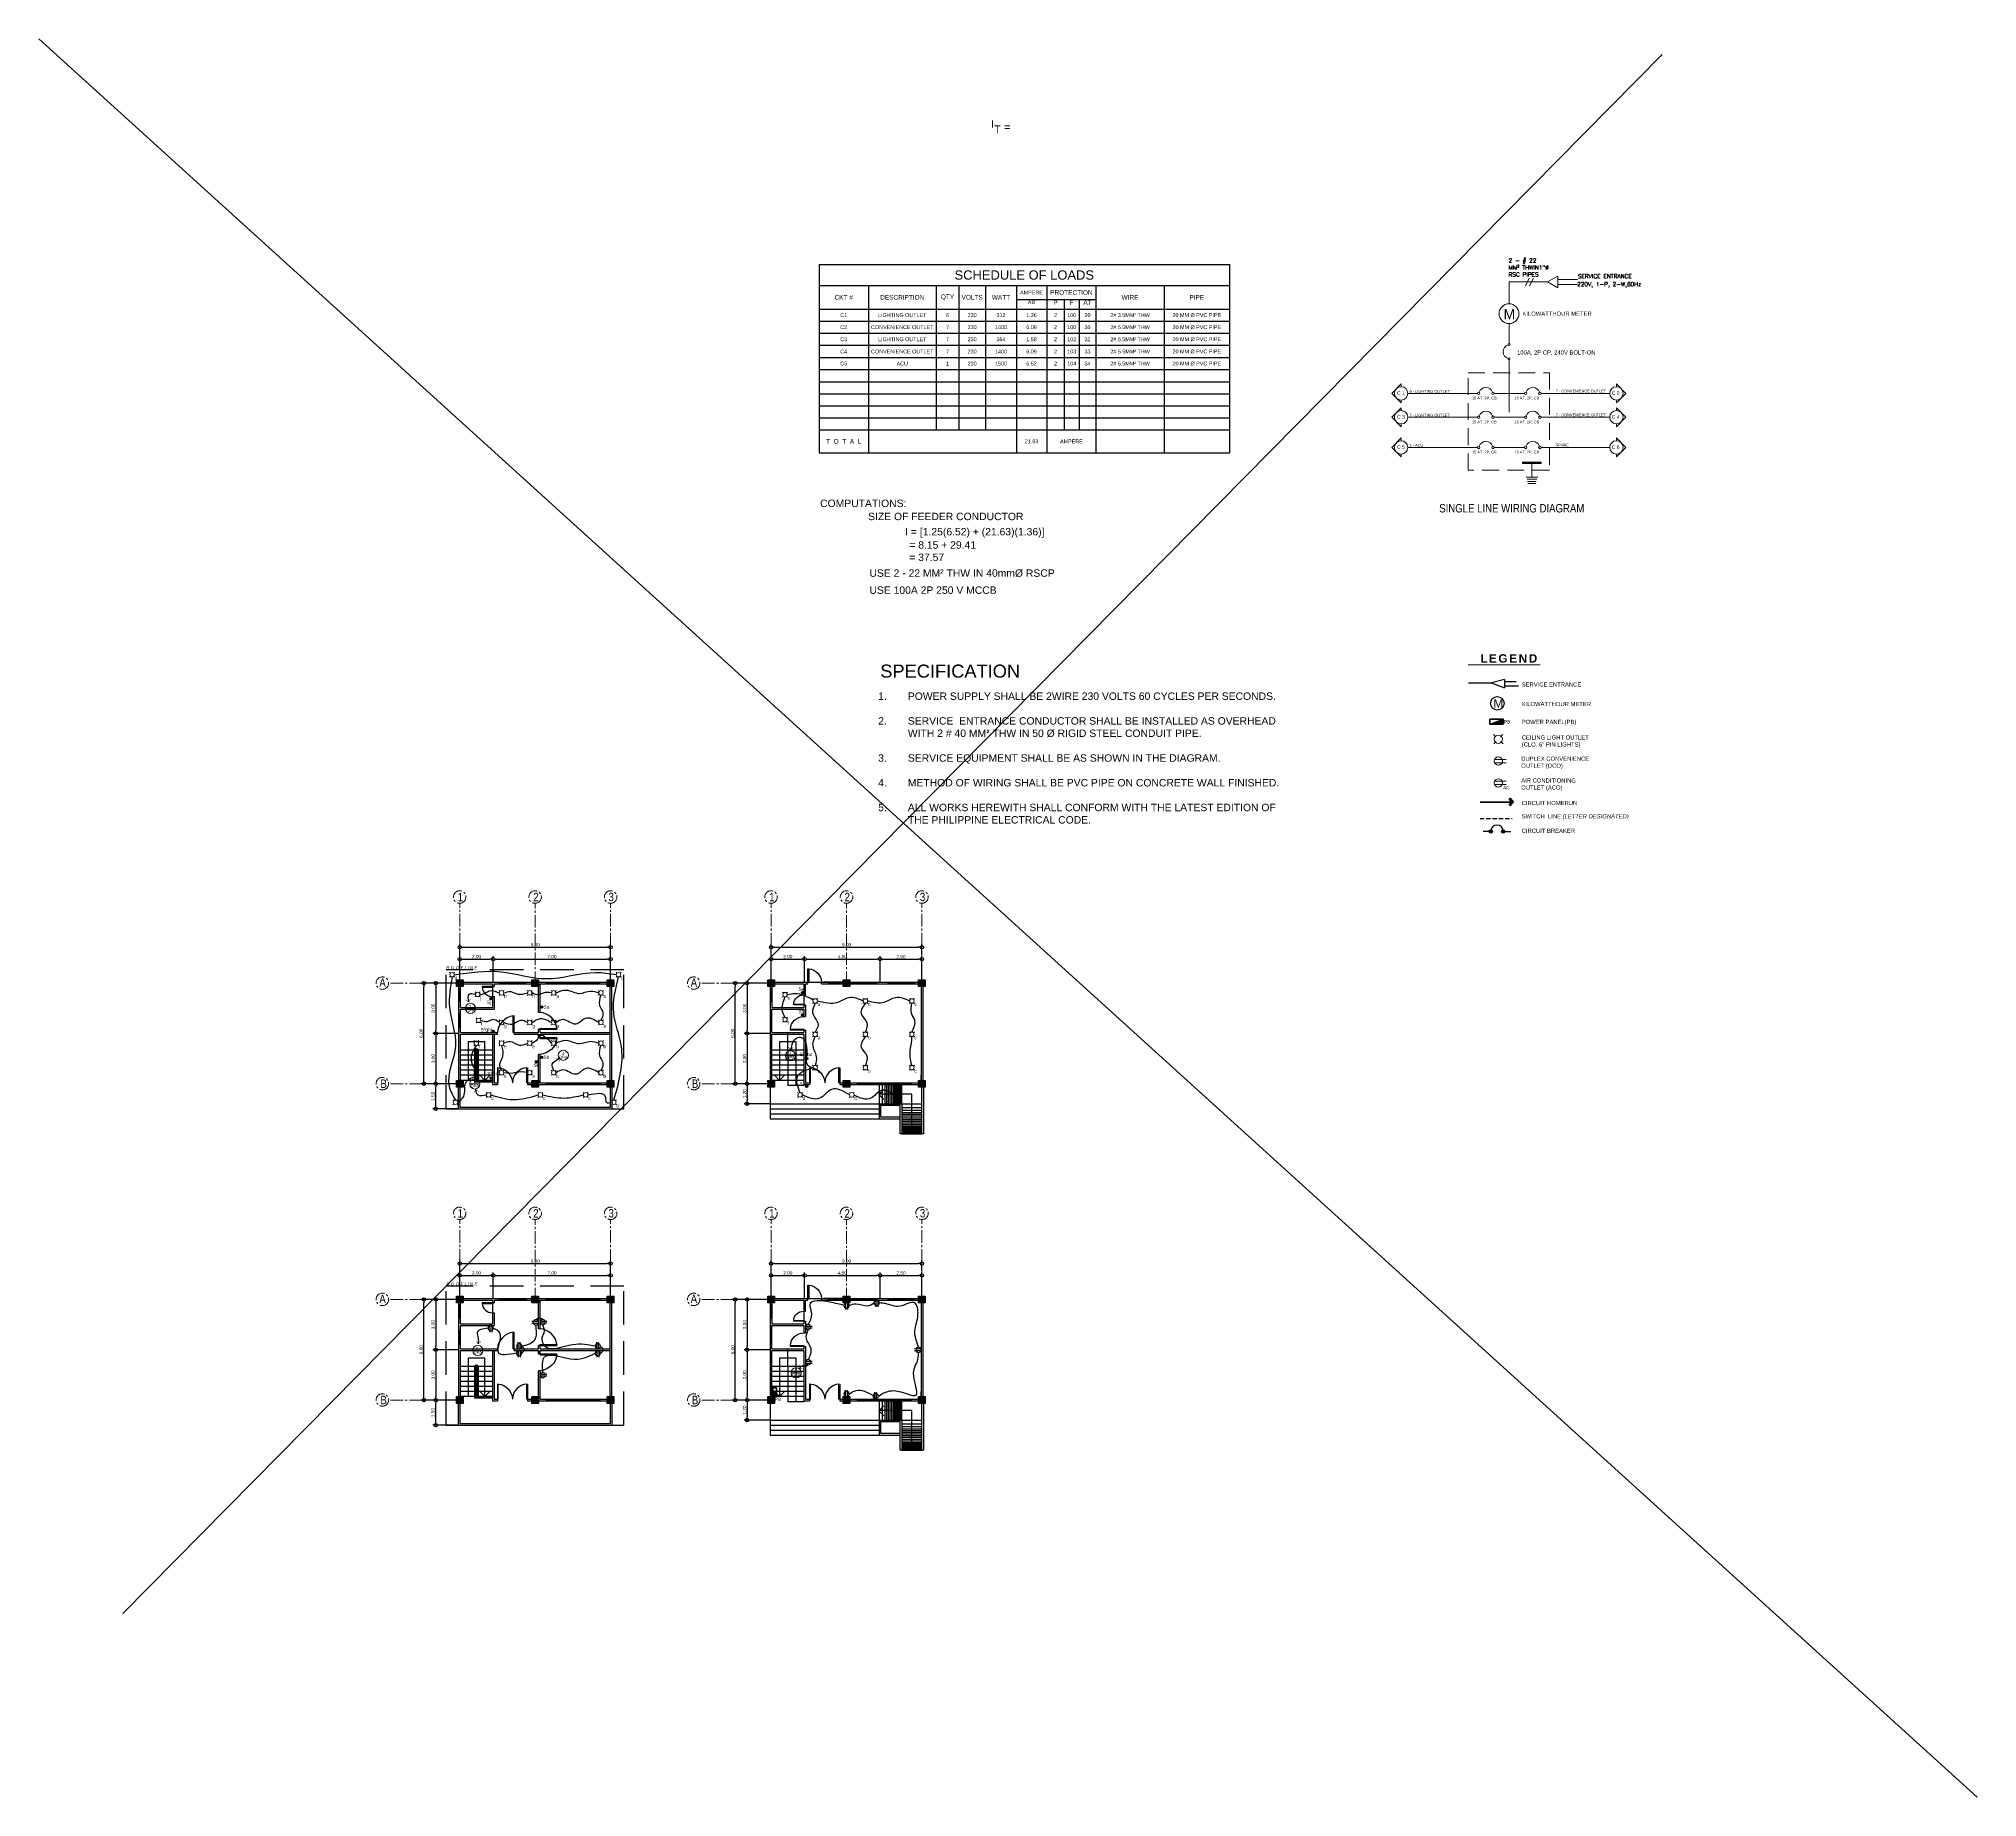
# Model space of a CAD drawing. Header units: metres. Extents: x -460 to 31334, y -1777 to 24987.
# Drawn here: x 1165.7 to 1281.3, y -922.1 to -817.3 of the extents above; entities that cross this region are included whole.
import ezdxf

# ---------------------------------------------------------------- set-up
doc = ezdxf.new("R2010")
doc.units = ezdxf.units.M
doc.header["$MEASUREMENT"] = 0
for name, pattern in [('CENTER2', [1.125, 0.75, -0.125, 0.125, -0.125]), ('DASHEDX2', [1.5, 1, -0.5]), ('HIDDEN', [0.375, 0.25, -0.125])]:
    doc.linetypes.add(name, pattern=pattern)
doc.layers.get('Defpoints').update_dxf_attribs({"color": 2})
for name, color, linetype, lineweight in [('.3', 2, 'Continuous', 5), ('CIRCUIT', 5, 'Continuous', 35), ('CON. OUTLET', 7, 'Continuous', 20), ('DIM', 8, 'Continuous', 5), ('dim.', 10, 'Continuous', 15), ('elec. circuits', 7, 'Continuous', 30), ('LIGHT', 7, 'Continuous', 25), ('LIGHTING', 7, 'Continuous', 20), ('Power Layout', 251, 'Continuous', 30), ('Switch 2', 3, 'Continuous', 30), ('Switch 2 line', 3, 'Continuous', 30), ('TXT', 3, 'Continuous', 30)]:
    doc.layers.add(name, color=color, linetype=linetype, lineweight=lineweight)
for name, color, linetype in [('01 FURNITURE', 8, 'Continuous'), ('Ceiling Line', 1, 'DASHEDX2'), ('wall', 7, 'Continuous')]:
    doc.layers.add(name, color=color, linetype=linetype)
doc.styles.add('20', font='arial.ttf', dxfattribs={"height": 0.06})
doc.styles.add('AN100', font='ARIALN.TTF', dxfattribs={"height": 0.25})
doc.styles.add('Annotative', font='arial.ttf')
doc.styles.add('ARIAL NARROW', font='ARIALN.TTF')
doc.styles.add('jan02', font='ARIALN.TTF', dxfattribs={"height": 0.2})
doc.styles.add('JANG', font='arial.ttf', dxfattribs={"height": 0.25})
doc.styles.get("Standard").update_dxf_attribs({"font": 'arial.ttf'})
doc.dimstyles.get("Standard").update_dxf_attribs({"dimtxt": 0.2, "dimasz": 0.2, "dimexe": 0.18, "dimexo": 0.05, "dimgap": 0.05, "dimtad": 1, "dimzin": 0, "dimdsep": 46, "dimtxsty": 'Standard', "dimblk": 'DOTBLANK', "dimcen": 0.09, "dimclrd": 256, "dimclre": 256, "dimaunit": 1, "dimadec": 6, "dimazin": 0, "dimtfac": 1, "dimtix": 1, "dimtofl": 0, "dimtmove": 0, "dimatfit": 3, "dimfxl": 1, "dimtolj": 1, "dimtzin": 0, "dimlwd": -1, "dimlwe": -1, "dimarcsym": 0})

# ---------------------------------------------------------------- blocks, each defined once
blk = doc.blocks.new('*T1260')
at = {"color": 0, "linetype": 'ByBlock', "lineweight": -2, "ltscale": 0.5, "transparency": 16777216}
for p, q in [((0, 0), (24.48, 0)), ((0, 0), (0, -11.24)), ((24.48, 0), (24.48, -11.24)), ((0, -1.27), (24.48, -1.27)), ((2.94, -1.27), (2.94, -2.67)), ((6.98, -1.27), (6.98, -2.67)), ((8.34, -1.27), (8.34, -9.88)), ((9.93, -1.27), (9.93, -9.88)), ((11.77, -1.27), (11.77, -11.24)), ((11.77, -2.09), (16.51, -2.09)), ((13.58, -1.27), (13.58, -11.24)), ((14.62, -2.09), (14.62, -9.88)), ((15.52, -2.09), (15.52, -9.88)), ((16.51, -1.27), (16.51, -2.67)), ((20.59, -1.27), (20.59, -2.67)), ((0, -2.67), (2.94, -2.67)), ((0, -3.39), (2.94, -3.39)), ((2.94, -2.67), (6.98, -2.67)), ((2.94, -2.67), (2.94, -9.88)), ((2.94, -3.39), (6.98, -3.39)), ((6.98, -2.67), (16.51, -2.67)), ((6.98, -2.67), (6.98, -9.88)), ((6.98, -3.39), (16.51, -3.39)), ((16.51, -2.67), (20.59, -2.67)), ((16.51, -2.67), (16.51, -9.88)), ((16.51, -3.39), (20.59, -3.39)), ((20.59, -2.67), (24.48, -2.67)), ((20.59, -2.67), (20.59, -9.88)), ((20.59, -3.39), (24.48, -3.39)), ((0, -4.11), (2.94, -4.11)), ((2.94, -4.11), (6.98, -4.11)), ((6.98, -4.11), (16.51, -4.11)), ((16.51, -4.11), (20.59, -4.11)), ((20.59, -4.11), (24.48, -4.11)), ((0, -4.83), (2.94, -4.83)), ((0, -5.56), (2.94, -5.56)), ((2.94, -4.83), (6.98, -4.83)), ((2.94, -5.56), (6.98, -5.56)), ((6.98, -4.83), (16.51, -4.83)), ((6.98, -5.56), (16.51, -5.56)), ((16.51, -4.83), (20.59, -4.83)), ((16.51, -5.56), (20.59, -5.56)), ((20.59, -4.83), (24.48, -4.83)), ((20.59, -5.56), (24.48, -5.56)), ((0, -6.28), (2.94, -6.28)), ((2.94, -6.28), (6.98, -6.28)), ((6.98, -6.28), (16.51, -6.28)), ((16.51, -6.28), (20.59, -6.28)), ((20.59, -6.28), (24.48, -6.28)), ((0, -7), (2.94, -7)), ((0, -7.72), (2.94, -7.72)), ((2.94, -7), (6.98, -7)), ((2.94, -7.72), (6.98, -7.72)), ((6.98, -7), (16.51, -7)), ((6.98, -7.72), (16.51, -7.72)), ((16.51, -7), (20.59, -7)), ((16.51, -7.72), (20.59, -7.72)), ((20.59, -7), (24.48, -7)), ((20.59, -7.72), (24.48, -7.72)), ((0, -8.44), (2.94, -8.44)), ((0, -9.16), (2.94, -9.16)), ((2.94, -8.44), (6.98, -8.44)), ((2.94, -9.16), (6.98, -9.16)), ((6.98, -8.44), (16.51, -8.44)), ((6.98, -9.16), (16.51, -9.16)), ((16.51, -8.44), (20.59, -8.44)), ((16.51, -9.16), (20.59, -9.16)), ((20.59, -8.44), (24.48, -8.44)), ((20.59, -9.16), (24.48, -9.16)), ((0, -9.88), (2.94, -9.88)), ((2.94, -9.88), (11.77, -9.88)), ((2.94, -9.88), (2.94, -11.24)), ((11.77, -9.88), (16.51, -9.88)), ((16.51, -9.88), (20.59, -9.88)), ((16.51, -9.88), (16.51, -11.24)), ((20.59, -9.88), (24.48, -9.88)), ((20.59, -9.88), (20.59, -11.24)), ((0, -11.24), (24.48, -11.24))]:
    blk.add_line(p, q, dxfattribs=at)
at = {"color": 0, "lineweight": 5, "ltscale": 0.5, "transparency": 16777216}
for s, insert, char_height, width, attachment_point in [('{\\C7;SCHEDULE OF LOADS }', (12.24, -0.64), 0.5526, 24.3661, 5), ('{\\C7;CKT #}', (1.47, -1.97), 0.2763, 2.8324, 5), ('{\\fArial|b0|i0|c0|p34;\\C7;DESCRIPTION}', (4.96, -1.97), 0.2763, 3.9301, 5), ('{\\fArial|b0|i0|c0|p34;\\C7;QTY}', (7.66, -1.97), 0.2763, 1.2438, 5), ('{\\C7;VOLTS}', (9.13, -1.97), 0.2763, 1.4788, 5), ('{\\C7;WATT}', (10.85, -1.97), 0.276, 1.7303, 5), ('{\\C7;AMPERE}', (12.67, -1.68), 0.2303, 1.7006, 5), ('{\\C7;AB}', (12.67, -2.14), 0.23, 1.7006, 2), ('{\\H1.667x;\\C7;PROTECTION}', (15.05, -1.68), 0.1658, 2.8221, 5), ('{\\C7;P}', (14.1, -2.14), 0.276, 0.9288, 2), ('{\\C7;F}', (15.07, -2.14), 0.276, 0.7878, 2), ('{\\C7;AT}', (16.01, -2.14), 0.276, 0.8845, 2), ('{\\C7;WIRE}', (18.55, -1.97), 0.276, 3.9645, 5), ('{\\C7;PIPE}', (22.53, -1.97), 0.276, 3.7792, 5), ('{\\C7;C1                 }', (1.47, -3.03), 0.2303, 2.8324, 5), ('{\\C7;LIGHTING OUTLET}', (4.96, -3.03), 0.2303, 3.9301, 5), ('{\\C7;230                }', (9.13, -3.03), 0.2303, 1.4788, 5), ('{\\C7;312}', (10.85, -3.03), 0.23, 1.7303, 5), ('{\\C7;1.36}', (12.67, -3.03), 0.23, 1.7006, 5), ('{\\C7;2      }', (14.1, -3.03), 0.2303, 0.9288, 5), ('{\\C7;20}', (16.01, -3.03), 0.23, 0.8845, 5), ('{\\C7;2# 3.5MM² THW}', (18.55, -3.03), 0.2303, 3.9645, 5), ('{\\C7;20 MM %%C PVC PIPE}', (22.53, -3.03), 0.2303, 3.7792, 5), ('{\\C7;C2              }', (1.47, -3.75), 0.2303, 2.8324, 5), ('{\\C7;C3              }', (1.47, -4.47), 0.2303, 2.8324, 5), ('{\\C7;CONVENIENCE OUTLET }', (4.96, -3.75), 0.2303, 3.9301, 5), ('LIGHTING OUTLET ', (4.96, -4.47), 0.2303, 3.9301, 5), ('{\\C7;230                }', (9.13, -3.75), 0.2303, 1.4788, 5), ('{\\C7;230                }', (9.13, -4.47), 0.2303, 1.4788, 5), ('{\\C7;1400}', (10.85, -3.75), 0.23, 1.7303, 5), ('{\\C7;364}', (10.85, -4.47), 0.23, 1.7303, 5), ('{\\C7;6.09}', (12.67, -3.75), 0.23, 1.7006, 5), ('{\\C7;1.58}', (12.67, -4.47), 0.23, 1.7006, 5), ('{\\C7;2      }', (14.1, -3.75), 0.2303, 0.9288, 5), ('{\\C7;2      }', (14.1, -4.47), 0.2303, 0.9288, 5), ('{\\C7;30', (16.01, -3.75), 0.23, 0.8845, 5), ('{\\C7;32', (16.01, -4.47), 0.23, 0.8845, 5), ('{\\C7;2# 5.5MM² THW}', (18.55, -3.75), 0.2303, 3.9645, 5), ('{\\C7;2# 5.5MM² THW}', (18.55, -4.47), 0.2303, 3.9645, 5), ('{\\C7;20 MM %%C PVC PIPE}', (22.53, -3.75), 0.2303, 3.7792, 5), ('{\\C7;20 MM %%C PVC PIPE}', (22.53, -4.47), 0.2303, 3.7792, 5), ('{\\C7;C4              }', (1.47, -5.2), 0.2303, 2.8324, 5), ('{\\C7;CONVENIENCE OUTLET }', (4.96, -5.2), 0.2303, 3.9301, 5), ('{\\C7;230                }', (9.13, -5.2), 0.2303, 1.4788, 5), ('{\\C7;1400}', (10.85, -5.2), 0.23, 1.7303, 5), ('{\\C7;6.09}', (12.67, -5.2), 0.23, 1.7006, 5), ('{\\C7;2      }', (14.1, -5.2), 0.2303, 0.9288, 5), ('{\\C7;33', (16.01, -5.2), 0.23, 0.8845, 5), ('{\\C7;2# 5.5MM² THW}', (18.55, -5.2), 0.2303, 3.9645, 5), ('{\\C7;20 MM %%C PVC PIPE}', (22.53, -5.2), 0.2303, 3.7792, 5), ('{\\C7;C5              }', (1.47, -5.92), 0.2303, 2.8324, 5), ('{\\C7;ACU }', (4.96, -5.92), 0.23, 3.9301, 5), ('{\\C7;230                }', (9.13, -5.92), 0.2303, 1.4788, 5), ('{\\C7;1500}', (10.85, -5.92), 0.23, 1.7303, 5), ('{\\C7;6.52}', (12.67, -5.92), 0.23, 1.7006, 5), ('{\\C7;2      }', (14.1, -5.92), 0.2303, 0.9288, 5), ('{\\C7;34', (16.01, -5.92), 0.23, 0.8845, 5), ('{\\C7;2# 5.5MM² THW}', (18.55, -5.92), 0.2303, 3.9645, 5), ('{\\C7;20 MM %%C PVC PIPE}', (22.53, -5.92), 0.2303, 3.7792, 5), ('{\\C7;T  O  T  A  L}', (1.47, -10.56), 0.2763, 2.8324, 5), ('{\\C7;21.63}', (12.67, -10.56), 0.2303, 1.7006, 5), ('{\\C7;AMPERE   }', (15.05, -10.56), 0.2303, 2.8221, 5)]:
    blk.add_mtext(s, dxfattribs=dict(at, insert=insert, char_height=char_height, width=width, attachment_point=attachment_point))
at = {"color": 7, "lineweight": 5, "ltscale": 0.5, "transparency": 16777216, "char_height": 0.23, "attachment_point": 5}
for s, insert, width in [('6', (7.66, -3.03), 1.2438), ('100', (15.07, -3.03), 0.7878), ('7', (7.66, -3.75), 1.2438), ('7', (7.66, -4.47), 1.2438), ('100', (15.07, -3.75), 0.7878), ('102', (15.07, -4.47), 0.7878), ('7', (7.66, -5.2), 1.2438), ('103', (15.07, -5.2), 0.7878), ('1', (7.66, -5.92), 1.2438), ('104', (15.07, -5.92), 0.7878)]:
    blk.add_mtext(s, dxfattribs=dict(at, insert=insert, width=width))
blk = doc.blocks.new('_DotBlank')
at = {"color": 0, "linetype": 'ByBlock', "lineweight": -2}
blk.add_line((-0.5, 0), (-1, 0), dxfattribs=at)
blk.add_circle((0, 0), 0.5, dxfattribs=at)
blk = doc.blocks.new('*D1261')
at = {"layer": 'Defpoints', "color": 0, "transparency": 16777216}
for p in [(1218.37, -872.15), (1215.87, -873.58), (1218.37, -873.58)]:
    blk.add_point(p, dxfattribs=at)
at = {"layer": 'Power Layout', "transparency": 16777216}
for p, q in [((1215.87, -873.53), (1215.87, -871.97)), ((1216.07, -872.15), (1218.17, -872.15)), ((1218.37, -873.53), (1218.37, -871.97))]:
    blk.add_line(p, q, dxfattribs=at)
at = {"layer": 'Power Layout', "transparency": 16777216, "xscale": 0.2, "yscale": 0.2, "zscale": 0.2, "rotation": 180}
blk.add_blockref('_DotBlank', (1215.87, -872.15), dxfattribs=at)
at = {"layer": 'Power Layout', "transparency": 16777216, "xscale": 0.2, "yscale": 0.2, "zscale": 0.2}
blk.add_blockref('_DotBlank', (1218.37, -872.15), dxfattribs=at)
at = {"layer": 'Power Layout', "color": 0, "transparency": 16777216, "insert": (1217.12, -872), "char_height": 0.2, "attachment_point": 5}
blk.add_mtext('\\A1;2.50', dxfattribs=at)
blk = doc.blocks.new('*D1263')
at = {"layer": 'Defpoints', "color": 0, "transparency": 16777216}
for p in [(1209.37, -873.58), (1207.94, -876.58), (1209.37, -876.58)]:
    blk.add_point(p, dxfattribs=at)
at = {"layer": 'Power Layout', "transparency": 16777216}
for p, q in [((1209.32, -873.58), (1207.76, -873.58)), ((1207.94, -873.78), (1207.94, -876.38)), ((1209.32, -876.58), (1207.76, -876.58))]:
    blk.add_line(p, q, dxfattribs=at)
at = {"layer": 'Power Layout', "transparency": 16777216, "xscale": 0.2, "yscale": 0.2, "zscale": 0.2}
for p, rotation in [((1207.94, -873.58), 90), ((1207.94, -876.58), 270)]:
    blk.add_blockref('_DotBlank', p, dxfattribs=dict(at, rotation=rotation))
at = {"layer": 'Power Layout', "color": 0, "transparency": 16777216, "insert": (1207.79, -875.08), "char_height": 0.2, "attachment_point": 5, "rotation": 90}
blk.add_mtext('\\A1;3.00', dxfattribs=at)
blk = doc.blocks.new('*D1264')
at = {"layer": 'Defpoints', "color": 0, "transparency": 16777216}
for p in [(1211.37, -872.15), (1209.37, -873.58), (1211.37, -873.58)]:
    blk.add_point(p, dxfattribs=at)
at = {"layer": 'Power Layout', "transparency": 16777216}
for p, q in [((1209.37, -873.53), (1209.37, -871.97)), ((1209.57, -872.15), (1211.17, -872.15)), ((1211.37, -873.53), (1211.37, -871.97))]:
    blk.add_line(p, q, dxfattribs=at)
at = {"layer": 'Power Layout', "transparency": 16777216, "xscale": 0.2, "yscale": 0.2, "zscale": 0.2, "rotation": 180}
blk.add_blockref('_DotBlank', (1209.37, -872.15), dxfattribs=at)
at = {"layer": 'Power Layout', "transparency": 16777216, "xscale": 0.2, "yscale": 0.2, "zscale": 0.2}
blk.add_blockref('_DotBlank', (1211.37, -872.15), dxfattribs=at)
at = {"layer": 'Power Layout', "color": 0, "transparency": 16777216, "insert": (1210.37, -872), "char_height": 0.2, "attachment_point": 5}
blk.add_mtext('\\A1;2.00', dxfattribs=at)
blk = doc.blocks.new('*D1265')
at = {"layer": 'Defpoints', "color": 0, "transparency": 16777216}
for p in [(1215.87, -872.15), (1211.37, -873.58), (1215.87, -873.58)]:
    blk.add_point(p, dxfattribs=at)
at = {"layer": 'Power Layout', "transparency": 16777216}
for p, q in [((1211.37, -873.53), (1211.37, -871.97)), ((1211.57, -872.15), (1215.67, -872.15)), ((1215.87, -873.53), (1215.87, -871.97))]:
    blk.add_line(p, q, dxfattribs=at)
at = {"layer": 'Power Layout', "transparency": 16777216, "xscale": 0.2, "yscale": 0.2, "zscale": 0.2, "rotation": 180}
blk.add_blockref('_DotBlank', (1211.37, -872.15), dxfattribs=at)
at = {"layer": 'Power Layout', "transparency": 16777216, "xscale": 0.2, "yscale": 0.2, "zscale": 0.2}
blk.add_blockref('_DotBlank', (1215.87, -872.15), dxfattribs=at)
at = {"layer": 'Power Layout', "color": 0, "transparency": 16777216, "insert": (1213.62, -872), "char_height": 0.2, "attachment_point": 5}
blk.add_mtext('\\A1;4.50', dxfattribs=at)
blk = doc.blocks.new('*D1266')
at = {"layer": 'Defpoints', "color": 0, "transparency": 16777216}
for p in [(1218.37, -871.44), (1209.37, -872.08), (1218.37, -871.9)]:
    blk.add_point(p, dxfattribs=at)
at = {"layer": 'Power Layout', "transparency": 16777216}
for p, q in [((1209.37, -872.03), (1209.37, -871.26)), ((1209.57, -871.44), (1218.17, -871.44)), ((1218.37, -871.85), (1218.37, -871.26))]:
    blk.add_line(p, q, dxfattribs=at)
at = {"layer": 'Power Layout', "transparency": 16777216, "xscale": 0.2, "yscale": 0.2, "zscale": 0.2, "rotation": 180}
blk.add_blockref('_DotBlank', (1209.37, -871.44), dxfattribs=at)
at = {"layer": 'Power Layout', "transparency": 16777216, "xscale": 0.2, "yscale": 0.2, "zscale": 0.2}
blk.add_blockref('_DotBlank', (1218.37, -871.44), dxfattribs=at)
at = {"layer": 'Power Layout', "color": 0, "transparency": 16777216, "insert": (1213.87, -871.29), "char_height": 0.2, "attachment_point": 5}
blk.add_mtext('\\A1;9.00', dxfattribs=at)
blk = doc.blocks.new('*D1274')
at = {"layer": 'Defpoints', "color": 0, "transparency": 16777216}
for p in [(1209.37, -876.58), (1207.94, -879.58), (1209.17, -879.58)]:
    blk.add_point(p, dxfattribs=at)
at = {"layer": 'Power Layout', "transparency": 16777216}
for p, q in [((1209.32, -876.58), (1207.76, -876.58)), ((1207.94, -876.78), (1207.94, -879.38)), ((1209.12, -879.58), (1207.76, -879.58))]:
    blk.add_line(p, q, dxfattribs=at)
at = {"layer": 'Power Layout', "transparency": 16777216, "xscale": 0.2, "yscale": 0.2, "zscale": 0.2}
for p, rotation in [((1207.94, -876.58), 90), ((1207.94, -879.58), 270)]:
    blk.add_blockref('_DotBlank', p, dxfattribs=dict(at, rotation=rotation))
at = {"layer": 'Power Layout', "color": 0, "transparency": 16777216, "insert": (1207.79, -878.08), "char_height": 0.2, "attachment_point": 5, "rotation": 90}
blk.add_mtext('\\A1;3.00', dxfattribs=at)
blk = doc.blocks.new('*D1275')
at = {"layer": 'Defpoints', "color": 0, "transparency": 16777216}
for p in [(1209.17, -879.58), (1207.94, -880.78), (1209.32, -880.78)]:
    blk.add_point(p, dxfattribs=at)
at = {"layer": 'Power Layout', "transparency": 16777216}
for p, q in [((1209.12, -879.58), (1207.76, -879.58)), ((1207.94, -879.78), (1207.94, -880.58)), ((1209.27, -880.78), (1207.76, -880.78))]:
    blk.add_line(p, q, dxfattribs=at)
at = {"layer": 'Power Layout', "transparency": 16777216, "xscale": 0.2, "yscale": 0.2, "zscale": 0.2}
for p, rotation in [((1207.94, -879.58), 90), ((1207.94, -880.78), 270)]:
    blk.add_blockref('_DotBlank', p, dxfattribs=dict(at, rotation=rotation))
at = {"layer": 'Power Layout', "color": 0, "transparency": 16777216, "insert": (1207.79, -880.18), "char_height": 0.2, "attachment_point": 5, "rotation": 90}
blk.add_mtext('\\A1;1.20', dxfattribs=at)
blk = doc.blocks.new('*D1267')
at = {"layer": 'Defpoints', "color": 0, "transparency": 16777216}
for p in [(1207.23, -873.58), (1208.28, -873.58), (1208.28, -879.58)]:
    blk.add_point(p, dxfattribs=at)
at = {"layer": 'Power Layout', "transparency": 16777216}
for p, q in [((1208.23, -873.58), (1207.05, -873.58)), ((1207.23, -879.38), (1207.23, -873.78)), ((1208.23, -879.58), (1207.05, -879.58))]:
    blk.add_line(p, q, dxfattribs=at)
at = {"layer": 'Power Layout', "transparency": 16777216, "xscale": 0.2, "yscale": 0.2, "zscale": 0.2}
for p, rotation in [((1207.23, -873.58), 90), ((1207.23, -879.58), 270)]:
    blk.add_blockref('_DotBlank', p, dxfattribs=dict(at, rotation=rotation))
at = {"layer": 'Power Layout', "color": 0, "transparency": 16777216, "insert": (1207.08, -876.58), "char_height": 0.2, "attachment_point": 5, "rotation": 90}
blk.add_mtext('\\A1;6.00', dxfattribs=at)
blk = doc.blocks.new('*D1268')
at = {"layer": 'Defpoints', "color": 0, "transparency": 16777216}
for p in [(1190.8, -873.58), (1189.37, -876.58), (1190.8, -876.58)]:
    blk.add_point(p, dxfattribs=at)
at = {"layer": 'Power Layout', "transparency": 16777216}
for p, q in [((1190.75, -873.58), (1189.19, -873.58)), ((1189.37, -873.78), (1189.37, -876.38)), ((1190.75, -876.58), (1189.19, -876.58))]:
    blk.add_line(p, q, dxfattribs=at)
at = {"layer": 'Power Layout', "transparency": 16777216, "xscale": 0.2, "yscale": 0.2, "zscale": 0.2}
for p, rotation in [((1189.37, -873.58), 90), ((1189.37, -876.58), 270)]:
    blk.add_blockref('_DotBlank', p, dxfattribs=dict(at, rotation=rotation))
at = {"layer": 'Power Layout', "color": 0, "transparency": 16777216, "insert": (1189.21, -875.08), "char_height": 0.2, "attachment_point": 5, "rotation": 90}
blk.add_mtext('\\A1;3.00', dxfattribs=at)
blk = doc.blocks.new('*D1269')
at = {"layer": 'Defpoints', "color": 0, "transparency": 16777216}
for p in [(1192.8, -872.15), (1190.8, -873.58), (1192.8, -873.58)]:
    blk.add_point(p, dxfattribs=at)
at = {"layer": 'Power Layout', "transparency": 16777216}
for p, q in [((1190.8, -873.53), (1190.8, -871.97)), ((1191, -872.15), (1192.6, -872.15)), ((1192.8, -873.53), (1192.8, -871.97))]:
    blk.add_line(p, q, dxfattribs=at)
at = {"layer": 'Power Layout', "transparency": 16777216, "xscale": 0.2, "yscale": 0.2, "zscale": 0.2, "rotation": 180}
blk.add_blockref('_DotBlank', (1190.8, -872.15), dxfattribs=at)
at = {"layer": 'Power Layout', "transparency": 16777216, "xscale": 0.2, "yscale": 0.2, "zscale": 0.2}
blk.add_blockref('_DotBlank', (1192.8, -872.15), dxfattribs=at)
at = {"layer": 'Power Layout', "color": 0, "transparency": 16777216, "insert": (1191.8, -872), "char_height": 0.2, "attachment_point": 5}
blk.add_mtext('\\A1;2.00', dxfattribs=at)
blk = doc.blocks.new('*D1270')
at = {"layer": 'Defpoints', "color": 0, "transparency": 16777216}
for p in [(1199.8, -872.15), (1192.8, -873.58), (1199.8, -873.63)]:
    blk.add_point(p, dxfattribs=at)
at = {"layer": 'Power Layout', "transparency": 16777216}
for p, q in [((1192.8, -873.53), (1192.8, -871.97)), ((1193, -872.15), (1199.6, -872.15)), ((1199.8, -873.58), (1199.8, -871.97))]:
    blk.add_line(p, q, dxfattribs=at)
at = {"layer": 'Power Layout', "transparency": 16777216, "xscale": 0.2, "yscale": 0.2, "zscale": 0.2, "rotation": 180}
blk.add_blockref('_DotBlank', (1192.8, -872.15), dxfattribs=at)
at = {"layer": 'Power Layout', "transparency": 16777216, "xscale": 0.2, "yscale": 0.2, "zscale": 0.2}
blk.add_blockref('_DotBlank', (1199.8, -872.15), dxfattribs=at)
at = {"layer": 'Power Layout', "color": 0, "transparency": 16777216, "insert": (1196.3, -872), "char_height": 0.2, "attachment_point": 5}
blk.add_mtext('\\A1;7.00', dxfattribs=at)
blk = doc.blocks.new('*D1271')
at = {"layer": 'Defpoints', "color": 0, "transparency": 16777216}
for p in [(1199.8, -871.44), (1190.8, -872.61), (1199.8, -872.43)]:
    blk.add_point(p, dxfattribs=at)
at = {"layer": 'Power Layout', "transparency": 16777216}
for p, q in [((1190.8, -872.56), (1190.8, -871.26)), ((1191, -871.44), (1199.6, -871.44)), ((1199.8, -872.38), (1199.8, -871.26))]:
    blk.add_line(p, q, dxfattribs=at)
at = {"layer": 'Power Layout', "transparency": 16777216, "xscale": 0.2, "yscale": 0.2, "zscale": 0.2, "rotation": 180}
blk.add_blockref('_DotBlank', (1190.8, -871.44), dxfattribs=at)
at = {"layer": 'Power Layout', "transparency": 16777216, "xscale": 0.2, "yscale": 0.2, "zscale": 0.2}
blk.add_blockref('_DotBlank', (1199.8, -871.44), dxfattribs=at)
at = {"layer": 'Power Layout', "color": 0, "transparency": 16777216, "insert": (1195.3, -871.29), "char_height": 0.2, "attachment_point": 5}
blk.add_mtext('\\A1;9.00', dxfattribs=at)
blk = doc.blocks.new('*D1272')
at = {"layer": 'Defpoints', "color": 0, "transparency": 16777216}
for p in [(1190.8, -876.58), (1189.37, -879.58), (1190.6, -879.58)]:
    blk.add_point(p, dxfattribs=at)
at = {"layer": 'Power Layout', "transparency": 16777216}
for p, q in [((1190.75, -876.58), (1189.19, -876.58)), ((1189.37, -876.78), (1189.37, -879.38)), ((1190.55, -879.58), (1189.19, -879.58))]:
    blk.add_line(p, q, dxfattribs=at)
at = {"layer": 'Power Layout', "transparency": 16777216, "xscale": 0.2, "yscale": 0.2, "zscale": 0.2}
for p, rotation in [((1189.37, -876.58), 90), ((1189.37, -879.58), 270)]:
    blk.add_blockref('_DotBlank', p, dxfattribs=dict(at, rotation=rotation))
at = {"layer": 'Power Layout', "color": 0, "transparency": 16777216, "insert": (1189.21, -878.08), "char_height": 0.2, "attachment_point": 5, "rotation": 90}
blk.add_mtext('\\A1;3.00', dxfattribs=at)
blk = doc.blocks.new('*D1273')
at = {"layer": 'Defpoints', "color": 0, "transparency": 16777216}
for p in [(1188.66, -873.58), (1189.71, -873.58), (1189.71, -879.58)]:
    blk.add_point(p, dxfattribs=at)
at = {"layer": 'Power Layout', "transparency": 16777216}
for p, q in [((1189.66, -873.58), (1188.48, -873.58)), ((1188.66, -879.38), (1188.66, -873.78)), ((1189.66, -879.58), (1188.48, -879.58))]:
    blk.add_line(p, q, dxfattribs=at)
at = {"layer": 'Power Layout', "transparency": 16777216, "xscale": 0.2, "yscale": 0.2, "zscale": 0.2}
for p, rotation in [((1188.66, -873.58), 90), ((1188.66, -879.58), 270)]:
    blk.add_blockref('_DotBlank', p, dxfattribs=dict(at, rotation=rotation))
at = {"layer": 'Power Layout', "color": 0, "transparency": 16777216, "insert": (1188.5, -876.58), "char_height": 0.2, "attachment_point": 5, "rotation": 90}
blk.add_mtext('\\A1;6.00', dxfattribs=at)
blk = doc.blocks.new('*D1262')
at = {"layer": 'Defpoints', "color": 0, "transparency": 16777216}
for p in [(1189.37, -879.58), (1190.6, -879.58), (1190.7, -881.08)]:
    blk.add_point(p, dxfattribs=at)
at = {"layer": 'Power Layout', "transparency": 16777216}
for p, q in [((1190.55, -879.58), (1189.19, -879.58)), ((1189.37, -880.88), (1189.37, -879.78)), ((1190.65, -881.08), (1189.19, -881.08))]:
    blk.add_line(p, q, dxfattribs=at)
at = {"layer": 'Power Layout', "transparency": 16777216, "xscale": 0.2, "yscale": 0.2, "zscale": 0.2}
for p, rotation in [((1189.37, -879.58), 90), ((1189.37, -881.08), 270)]:
    blk.add_blockref('_DotBlank', p, dxfattribs=dict(at, rotation=rotation))
at = {"layer": 'Power Layout', "color": 0, "transparency": 16777216, "insert": (1189.21, -880.33), "char_height": 0.2, "attachment_point": 5, "rotation": 90}
blk.add_mtext('\\A1;1.50', dxfattribs=at)
blk = doc.blocks.new('*D1276')
at = {"layer": 'Defpoints', "color": 0, "transparency": 16777216}
for p in [(1218.37, -891.02), (1215.87, -892.45), (1218.37, -892.45)]:
    blk.add_point(p, dxfattribs=at)
at = {"layer": 'Power Layout', "transparency": 16777216}
for p, q in [((1215.87, -892.4), (1215.87, -890.84)), ((1216.07, -891.02), (1218.17, -891.02)), ((1218.37, -892.4), (1218.37, -890.84))]:
    blk.add_line(p, q, dxfattribs=at)
at = {"layer": 'Power Layout', "transparency": 16777216, "xscale": 0.2, "yscale": 0.2, "zscale": 0.2, "rotation": 180}
blk.add_blockref('_DotBlank', (1215.87, -891.02), dxfattribs=at)
at = {"layer": 'Power Layout', "transparency": 16777216, "xscale": 0.2, "yscale": 0.2, "zscale": 0.2}
blk.add_blockref('_DotBlank', (1218.37, -891.02), dxfattribs=at)
at = {"layer": 'Power Layout', "color": 0, "transparency": 16777216, "insert": (1217.12, -890.87), "char_height": 0.2, "attachment_point": 5}
blk.add_mtext('\\A1;2.50', dxfattribs=at)
blk = doc.blocks.new('*D1277')
at = {"layer": 'Defpoints', "color": 0, "transparency": 16777216}
for p in [(1209.37, -892.45), (1207.94, -895.45), (1209.37, -895.45)]:
    blk.add_point(p, dxfattribs=at)
at = {"layer": 'Power Layout', "transparency": 16777216}
for p, q in [((1209.32, -892.45), (1207.76, -892.45)), ((1207.94, -892.65), (1207.94, -895.25)), ((1209.32, -895.45), (1207.76, -895.45))]:
    blk.add_line(p, q, dxfattribs=at)
at = {"layer": 'Power Layout', "transparency": 16777216, "xscale": 0.2, "yscale": 0.2, "zscale": 0.2}
for p, rotation in [((1207.94, -892.45), 90), ((1207.94, -895.45), 270)]:
    blk.add_blockref('_DotBlank', p, dxfattribs=dict(at, rotation=rotation))
at = {"layer": 'Power Layout', "color": 0, "transparency": 16777216, "insert": (1207.79, -893.95), "char_height": 0.2, "attachment_point": 5, "rotation": 90}
blk.add_mtext('\\A1;3.00', dxfattribs=at)
blk = doc.blocks.new('*D1278')
at = {"layer": 'Defpoints', "color": 0, "transparency": 16777216}
for p in [(1211.37, -891.02), (1209.37, -892.45), (1211.37, -892.45)]:
    blk.add_point(p, dxfattribs=at)
at = {"layer": 'Power Layout', "transparency": 16777216}
for p, q in [((1209.37, -892.4), (1209.37, -890.84)), ((1209.57, -891.02), (1211.17, -891.02)), ((1211.37, -892.4), (1211.37, -890.84))]:
    blk.add_line(p, q, dxfattribs=at)
at = {"layer": 'Power Layout', "transparency": 16777216, "xscale": 0.2, "yscale": 0.2, "zscale": 0.2, "rotation": 180}
blk.add_blockref('_DotBlank', (1209.37, -891.02), dxfattribs=at)
at = {"layer": 'Power Layout', "transparency": 16777216, "xscale": 0.2, "yscale": 0.2, "zscale": 0.2}
blk.add_blockref('_DotBlank', (1211.37, -891.02), dxfattribs=at)
at = {"layer": 'Power Layout', "color": 0, "transparency": 16777216, "insert": (1210.37, -890.87), "char_height": 0.2, "attachment_point": 5}
blk.add_mtext('\\A1;2.00', dxfattribs=at)
blk = doc.blocks.new('*D1279')
at = {"layer": 'Defpoints', "color": 0, "transparency": 16777216}
for p in [(1215.87, -891.02), (1211.37, -892.45), (1215.87, -892.45)]:
    blk.add_point(p, dxfattribs=at)
at = {"layer": 'Power Layout', "transparency": 16777216}
for p, q in [((1211.37, -892.4), (1211.37, -890.84)), ((1211.57, -891.02), (1215.67, -891.02)), ((1215.87, -892.4), (1215.87, -890.84))]:
    blk.add_line(p, q, dxfattribs=at)
at = {"layer": 'Power Layout', "transparency": 16777216, "xscale": 0.2, "yscale": 0.2, "zscale": 0.2, "rotation": 180}
blk.add_blockref('_DotBlank', (1211.37, -891.02), dxfattribs=at)
at = {"layer": 'Power Layout', "transparency": 16777216, "xscale": 0.2, "yscale": 0.2, "zscale": 0.2}
blk.add_blockref('_DotBlank', (1215.87, -891.02), dxfattribs=at)
at = {"layer": 'Power Layout', "color": 0, "transparency": 16777216, "insert": (1213.62, -890.87), "char_height": 0.2, "attachment_point": 5}
blk.add_mtext('\\A1;4.50', dxfattribs=at)
blk = doc.blocks.new('*D1280')
at = {"layer": 'Defpoints', "color": 0, "transparency": 16777216}
for p in [(1209.37, -890.94), (1218.37, -890.31), (1218.37, -890.76)]:
    blk.add_point(p, dxfattribs=at)
at = {"layer": 'Power Layout', "transparency": 16777216}
for p, q in [((1209.37, -890.89), (1209.37, -890.13)), ((1218.37, -890.71), (1218.37, -890.13)), ((1209.57, -890.31), (1218.17, -890.31))]:
    blk.add_line(p, q, dxfattribs=at)
at = {"layer": 'Power Layout', "transparency": 16777216, "xscale": 0.2, "yscale": 0.2, "zscale": 0.2, "rotation": 180}
blk.add_blockref('_DotBlank', (1209.37, -890.31), dxfattribs=at)
at = {"layer": 'Power Layout', "transparency": 16777216, "xscale": 0.2, "yscale": 0.2, "zscale": 0.2}
blk.add_blockref('_DotBlank', (1218.37, -890.31), dxfattribs=at)
at = {"layer": 'Power Layout', "color": 0, "transparency": 16777216, "insert": (1213.87, -890.16), "char_height": 0.2, "attachment_point": 5}
blk.add_mtext('\\A1;9.00', dxfattribs=at)
blk = doc.blocks.new('*D1289')
at = {"layer": 'Defpoints', "color": 0, "transparency": 16777216}
for p in [(1209.37, -895.45), (1207.94, -898.45), (1209.17, -898.45)]:
    blk.add_point(p, dxfattribs=at)
at = {"layer": 'Power Layout', "transparency": 16777216}
for p, q in [((1209.32, -895.45), (1207.76, -895.45)), ((1207.94, -895.65), (1207.94, -898.25)), ((1209.12, -898.45), (1207.76, -898.45))]:
    blk.add_line(p, q, dxfattribs=at)
at = {"layer": 'Power Layout', "transparency": 16777216, "xscale": 0.2, "yscale": 0.2, "zscale": 0.2}
for p, rotation in [((1207.94, -895.45), 90), ((1207.94, -898.45), 270)]:
    blk.add_blockref('_DotBlank', p, dxfattribs=dict(at, rotation=rotation))
at = {"layer": 'Power Layout', "color": 0, "transparency": 16777216, "insert": (1207.79, -896.95), "char_height": 0.2, "attachment_point": 5, "rotation": 90}
blk.add_mtext('\\A1;3.00', dxfattribs=at)
blk = doc.blocks.new('*D1290')
at = {"layer": 'Defpoints', "color": 0, "transparency": 16777216}
for p in [(1209.17, -898.45), (1207.94, -899.65), (1209.32, -899.65)]:
    blk.add_point(p, dxfattribs=at)
at = {"layer": 'Power Layout', "transparency": 16777216}
for p, q in [((1209.12, -898.45), (1207.76, -898.45)), ((1207.94, -898.65), (1207.94, -899.45)), ((1209.27, -899.65), (1207.76, -899.65))]:
    blk.add_line(p, q, dxfattribs=at)
at = {"layer": 'Power Layout', "transparency": 16777216, "xscale": 0.2, "yscale": 0.2, "zscale": 0.2}
for p, rotation in [((1207.94, -898.45), 90), ((1207.94, -899.65), 270)]:
    blk.add_blockref('_DotBlank', p, dxfattribs=dict(at, rotation=rotation))
at = {"layer": 'Power Layout', "color": 0, "transparency": 16777216, "insert": (1207.79, -899.05), "char_height": 0.2, "attachment_point": 5, "rotation": 90}
blk.add_mtext('\\A1;1.20', dxfattribs=at)
blk = doc.blocks.new('*D1281')
at = {"layer": 'Defpoints', "color": 0, "transparency": 16777216}
for p in [(1207.23, -892.45), (1208.28, -892.45), (1208.28, -898.45)]:
    blk.add_point(p, dxfattribs=at)
at = {"layer": 'Power Layout', "transparency": 16777216}
for p, q in [((1208.23, -892.45), (1207.05, -892.45)), ((1207.23, -898.25), (1207.23, -892.65)), ((1208.23, -898.45), (1207.05, -898.45))]:
    blk.add_line(p, q, dxfattribs=at)
at = {"layer": 'Power Layout', "transparency": 16777216, "xscale": 0.2, "yscale": 0.2, "zscale": 0.2}
for p, rotation in [((1207.23, -892.45), 90), ((1207.23, -898.45), 270)]:
    blk.add_blockref('_DotBlank', p, dxfattribs=dict(at, rotation=rotation))
at = {"layer": 'Power Layout', "color": 0, "transparency": 16777216, "insert": (1207.08, -895.45), "char_height": 0.2, "attachment_point": 5, "rotation": 90}
blk.add_mtext('\\A1;6.00', dxfattribs=at)
blk = doc.blocks.new('*D1282')
at = {"layer": 'Defpoints', "color": 0, "transparency": 16777216}
for p in [(1190.8, -892.45), (1189.37, -895.45), (1190.8, -895.45)]:
    blk.add_point(p, dxfattribs=at)
at = {"layer": 'Power Layout', "transparency": 16777216}
for p, q in [((1190.75, -892.45), (1189.19, -892.45)), ((1189.37, -892.65), (1189.37, -895.25)), ((1190.75, -895.45), (1189.19, -895.45))]:
    blk.add_line(p, q, dxfattribs=at)
at = {"layer": 'Power Layout', "transparency": 16777216, "xscale": 0.2, "yscale": 0.2, "zscale": 0.2}
for p, rotation in [((1189.37, -892.45), 90), ((1189.37, -895.45), 270)]:
    blk.add_blockref('_DotBlank', p, dxfattribs=dict(at, rotation=rotation))
at = {"layer": 'Power Layout', "color": 0, "transparency": 16777216, "insert": (1189.21, -893.95), "char_height": 0.2, "attachment_point": 5, "rotation": 90}
blk.add_mtext('\\A1;3.00', dxfattribs=at)
blk = doc.blocks.new('*D1283')
at = {"layer": 'Defpoints', "color": 0, "transparency": 16777216}
for p in [(1192.8, -891.02), (1190.8, -892.45), (1192.8, -892.45)]:
    blk.add_point(p, dxfattribs=at)
at = {"layer": 'Power Layout', "transparency": 16777216}
for p, q in [((1190.8, -892.4), (1190.8, -890.84)), ((1191, -891.02), (1192.6, -891.02)), ((1192.8, -892.4), (1192.8, -890.84))]:
    blk.add_line(p, q, dxfattribs=at)
at = {"layer": 'Power Layout', "transparency": 16777216, "xscale": 0.2, "yscale": 0.2, "zscale": 0.2, "rotation": 180}
blk.add_blockref('_DotBlank', (1190.8, -891.02), dxfattribs=at)
at = {"layer": 'Power Layout', "transparency": 16777216, "xscale": 0.2, "yscale": 0.2, "zscale": 0.2}
blk.add_blockref('_DotBlank', (1192.8, -891.02), dxfattribs=at)
at = {"layer": 'Power Layout', "color": 0, "transparency": 16777216, "insert": (1191.8, -890.87), "char_height": 0.2, "attachment_point": 5}
blk.add_mtext('\\A1;2.00', dxfattribs=at)
blk = doc.blocks.new('*D1284')
at = {"layer": 'Defpoints', "color": 0, "transparency": 16777216}
for p in [(1199.8, -891.02), (1192.8, -892.45), (1199.8, -892.5)]:
    blk.add_point(p, dxfattribs=at)
at = {"layer": 'Power Layout', "transparency": 16777216}
for p, q in [((1192.8, -892.4), (1192.8, -890.84)), ((1193, -891.02), (1199.6, -891.02)), ((1199.8, -892.45), (1199.8, -890.84))]:
    blk.add_line(p, q, dxfattribs=at)
at = {"layer": 'Power Layout', "transparency": 16777216, "xscale": 0.2, "yscale": 0.2, "zscale": 0.2, "rotation": 180}
blk.add_blockref('_DotBlank', (1192.8, -891.02), dxfattribs=at)
at = {"layer": 'Power Layout', "transparency": 16777216, "xscale": 0.2, "yscale": 0.2, "zscale": 0.2}
blk.add_blockref('_DotBlank', (1199.8, -891.02), dxfattribs=at)
at = {"layer": 'Power Layout', "color": 0, "transparency": 16777216, "insert": (1196.3, -890.87), "char_height": 0.2, "attachment_point": 5}
blk.add_mtext('\\A1;7.00', dxfattribs=at)
blk = doc.blocks.new('*D1285')
at = {"layer": 'Defpoints', "color": 0, "transparency": 16777216}
for p in [(1199.8, -890.31), (1199.8, -891.3), (1190.8, -891.48)]:
    blk.add_point(p, dxfattribs=at)
at = {"layer": 'Power Layout', "transparency": 16777216}
for p, q in [((1190.8, -891.43), (1190.8, -890.13)), ((1199.8, -891.25), (1199.8, -890.13)), ((1191, -890.31), (1199.6, -890.31))]:
    blk.add_line(p, q, dxfattribs=at)
at = {"layer": 'Power Layout', "transparency": 16777216, "xscale": 0.2, "yscale": 0.2, "zscale": 0.2, "rotation": 180}
blk.add_blockref('_DotBlank', (1190.8, -890.31), dxfattribs=at)
at = {"layer": 'Power Layout', "transparency": 16777216, "xscale": 0.2, "yscale": 0.2, "zscale": 0.2}
blk.add_blockref('_DotBlank', (1199.8, -890.31), dxfattribs=at)
at = {"layer": 'Power Layout', "color": 0, "transparency": 16777216, "insert": (1195.3, -890.16), "char_height": 0.2, "attachment_point": 5}
blk.add_mtext('\\A1;9.00', dxfattribs=at)
blk = doc.blocks.new('*D1286')
at = {"layer": 'Defpoints', "color": 0, "transparency": 16777216}
for p in [(1190.8, -895.45), (1189.37, -898.45), (1190.6, -898.45)]:
    blk.add_point(p, dxfattribs=at)
at = {"layer": 'Power Layout', "transparency": 16777216}
for p, q in [((1190.75, -895.45), (1189.19, -895.45)), ((1189.37, -895.65), (1189.37, -898.25)), ((1190.55, -898.45), (1189.19, -898.45))]:
    blk.add_line(p, q, dxfattribs=at)
at = {"layer": 'Power Layout', "transparency": 16777216, "xscale": 0.2, "yscale": 0.2, "zscale": 0.2}
for p, rotation in [((1189.37, -895.45), 90), ((1189.37, -898.45), 270)]:
    blk.add_blockref('_DotBlank', p, dxfattribs=dict(at, rotation=rotation))
at = {"layer": 'Power Layout', "color": 0, "transparency": 16777216, "insert": (1189.21, -896.95), "char_height": 0.2, "attachment_point": 5, "rotation": 90}
blk.add_mtext('\\A1;3.00', dxfattribs=at)
blk = doc.blocks.new('*D1287')
at = {"layer": 'Defpoints', "color": 0, "transparency": 16777216}
for p in [(1188.66, -892.45), (1189.71, -892.45), (1189.71, -898.45)]:
    blk.add_point(p, dxfattribs=at)
at = {"layer": 'Power Layout', "transparency": 16777216}
for p, q in [((1189.66, -892.45), (1188.48, -892.45)), ((1188.66, -898.25), (1188.66, -892.65)), ((1189.66, -898.45), (1188.48, -898.45))]:
    blk.add_line(p, q, dxfattribs=at)
at = {"layer": 'Power Layout', "transparency": 16777216, "xscale": 0.2, "yscale": 0.2, "zscale": 0.2}
for p, rotation in [((1188.66, -892.45), 90), ((1188.66, -898.45), 270)]:
    blk.add_blockref('_DotBlank', p, dxfattribs=dict(at, rotation=rotation))
at = {"layer": 'Power Layout', "color": 0, "transparency": 16777216, "insert": (1188.5, -895.45), "char_height": 0.2, "attachment_point": 5, "rotation": 90}
blk.add_mtext('\\A1;6.00', dxfattribs=at)
blk = doc.blocks.new('*D1288')
at = {"layer": 'Defpoints', "color": 0, "transparency": 16777216}
for p in [(1189.37, -898.45), (1190.6, -898.45), (1190.7, -899.95)]:
    blk.add_point(p, dxfattribs=at)
at = {"layer": 'Power Layout', "transparency": 16777216}
for p, q in [((1190.55, -898.45), (1189.19, -898.45)), ((1189.37, -899.75), (1189.37, -898.65)), ((1190.65, -899.95), (1189.19, -899.95))]:
    blk.add_line(p, q, dxfattribs=at)
at = {"layer": 'Power Layout', "transparency": 16777216, "xscale": 0.2, "yscale": 0.2, "zscale": 0.2}
for p, rotation in [((1189.37, -898.45), 90), ((1189.37, -899.95), 270)]:
    blk.add_blockref('_DotBlank', p, dxfattribs=dict(at, rotation=rotation))
at = {"layer": 'Power Layout', "color": 0, "transparency": 16777216, "insert": (1189.21, -899.2), "char_height": 0.2, "attachment_point": 5, "rotation": 90}
blk.add_mtext('\\A1;1.50', dxfattribs=at)
blk = doc.blocks.new('light')
at = {"layer": 'LIGHTING', "ltscale": 0.08}
for p, q in [((215.88, -493.5), (215.81, -493.43)), ((215.88, -493.74), (215.81, -493.81)), ((216.19, -493.43), (216.12, -493.5)), ((216.19, -493.81), (216.12, -493.74))]:
    blk.add_line(p, q, dxfattribs=at)
blk.add_circle((216, -493.62), 0.168, dxfattribs=at)
blk = doc.blocks.new('dco')
at = {"layer": 'CON. OUTLET', "lineweight": 30}
for p, q in [((189.59, -788.79), (189.59, -789.18)), ((189.7, -788.79), (189.7, -789.18))]:
    blk.add_line(p, q, dxfattribs=at)
blk.add_circle((189.65, -788.94), 0.158, dxfattribs=at)

msp = doc.modelspace()

# ---------------------------------------------------------------- hatches: boundary and pattern name
for points in [[(1252.23267, -858.13363), (1253.03267, -858.13363), (1253.03267, -857.83363)], [(1209.41934, -897.72084), (1209.41934, -898.24918), (1209.68907, -898.24918)]]:
    msp.add_hatch(color=256).paths.add_polyline_path(points)
at = {"layer": '01 FURNITURE'}
h = msp.add_hatch(color=31, dxfattribs=at)
h.dxf.hatch_style = 1
h.paths.add_polyline_path([(1254.1998, -842.50044), (1254.1998, -842.58235), (1255.30226, -842.58235), (1255.30226, -842.50044)])
at = {"layer": 'Power Layout'}
h = msp.add_hatch(color=256, dxfattribs=at)
h.dxf.hatch_style = 1
h.paths.add_polyline_path([(1190.59661, -873.38193), (1190.99661, -873.38193), (1190.99661, -873.78193), (1190.59661, -873.78193)])
h = msp.add_hatch(color=256, dxfattribs=at)
h.dxf.hatch_style = 1
h.paths.add_polyline_path([(1195.09661, -873.38193), (1195.49661, -873.38193), (1195.49661, -873.78193), (1195.09661, -873.78193)])
h = msp.add_hatch(color=256, dxfattribs=at)
h.dxf.hatch_style = 1
h.paths.add_polyline_path([(1199.59661, -873.38193), (1199.99661, -873.38193), (1199.99661, -873.78193), (1199.59661, -873.78193)])
h = msp.add_hatch(color=256, dxfattribs=at)
h.dxf.hatch_style = 1
h.paths.add_polyline_path([(1209.16934, -873.38193), (1209.56934, -873.38193), (1209.56934, -873.78193), (1209.16934, -873.78193)])
h = msp.add_hatch(color=256, dxfattribs=at)
h.dxf.hatch_style = 1
h.paths.add_polyline_path([(1213.66934, -873.38193), (1214.06934, -873.38193), (1214.06934, -873.78193), (1213.66934, -873.78193)])
h = msp.add_hatch(color=256, dxfattribs=at)
h.dxf.hatch_style = 1
h.paths.add_polyline_path([(1218.16934, -873.38193), (1218.56934, -873.38193), (1218.56934, -873.78193), (1218.16934, -873.78193)])
h = msp.add_hatch(color=256, dxfattribs=at)
h.dxf.hatch_style = 1
h.paths.add_polyline_path([(1190.59661, -879.38193), (1190.99661, -879.38193), (1190.99661, -879.78193), (1190.59661, -879.78193)])
h = msp.add_hatch(color=256, dxfattribs=at)
h.dxf.hatch_style = 1
h.paths.add_polyline_path([(1195.09661, -879.38193), (1195.49661, -879.38193), (1195.49661, -879.78193), (1195.09661, -879.78193)])
h = msp.add_hatch(color=256, dxfattribs=at)
h.dxf.hatch_style = 1
h.paths.add_polyline_path([(1199.59661, -879.38193), (1199.99661, -879.38193), (1199.99661, -879.78193), (1199.59661, -879.78193)])
h = msp.add_hatch(color=256, dxfattribs=at)
h.dxf.hatch_style = 1
h.paths.add_polyline_path([(1209.16934, -879.38193), (1209.56934, -879.38193), (1209.56934, -879.78193), (1209.16934, -879.78193)])
h = msp.add_hatch(color=256, dxfattribs=at)
h.dxf.hatch_style = 1
h.paths.add_polyline_path([(1213.66934, -879.38193), (1214.06934, -879.38193), (1214.06934, -879.78193), (1213.66934, -879.78193)])
h = msp.add_hatch(color=256, dxfattribs=at)
h.dxf.hatch_style = 1
h.paths.add_polyline_path([(1218.16934, -879.38193), (1218.56934, -879.38193), (1218.56934, -879.78193), (1218.16934, -879.78193)])
h = msp.add_hatch(color=256, dxfattribs=at)
h.dxf.hatch_style = 1
h.paths.add_polyline_path([(1190.59661, -892.24918), (1190.99661, -892.24918), (1190.99661, -892.64918), (1190.59661, -892.64918)])
h = msp.add_hatch(color=256, dxfattribs=at)
h.dxf.hatch_style = 1
h.paths.add_polyline_path([(1195.09661, -892.24918), (1195.49661, -892.24918), (1195.49661, -892.64918), (1195.09661, -892.64918)])
h = msp.add_hatch(color=256, dxfattribs=at)
h.dxf.hatch_style = 1
h.paths.add_polyline_path([(1199.59661, -892.24918), (1199.99661, -892.24918), (1199.99661, -892.64918), (1199.59661, -892.64918)])
h = msp.add_hatch(color=256, dxfattribs=at)
h.dxf.hatch_style = 1
h.paths.add_polyline_path([(1209.16934, -892.24918), (1209.56934, -892.24918), (1209.56934, -892.64918), (1209.16934, -892.64918)])
h = msp.add_hatch(color=256, dxfattribs=at)
h.dxf.hatch_style = 1
h.paths.add_polyline_path([(1213.66934, -892.24918), (1214.06934, -892.24918), (1214.06934, -892.64918), (1213.66934, -892.64918)])
h = msp.add_hatch(color=256, dxfattribs=at)
h.dxf.hatch_style = 1
h.paths.add_polyline_path([(1218.16934, -892.24918), (1218.56934, -892.24918), (1218.56934, -892.64918), (1218.16934, -892.64918)])
h = msp.add_hatch(color=256, dxfattribs=at)
h.dxf.hatch_style = 1
h.paths.add_polyline_path([(1190.59661, -898.24918), (1190.99661, -898.24918), (1190.99661, -898.64918), (1190.59661, -898.64918)])
h = msp.add_hatch(color=256, dxfattribs=at)
h.dxf.hatch_style = 1
h.paths.add_polyline_path([(1195.09661, -898.24918), (1195.49661, -898.24918), (1195.49661, -898.64918), (1195.09661, -898.64918)])
h = msp.add_hatch(color=256, dxfattribs=at)
h.dxf.hatch_style = 1
h.paths.add_polyline_path([(1199.59661, -898.24918), (1199.99661, -898.24918), (1199.99661, -898.64918), (1199.59661, -898.64918)])
h = msp.add_hatch(color=256, dxfattribs=at)
h.dxf.hatch_style = 1
h.paths.add_polyline_path([(1209.16934, -898.24918), (1209.56934, -898.24918), (1209.56934, -898.64918), (1209.16934, -898.64918)])
h = msp.add_hatch(color=256, dxfattribs=at)
h.dxf.hatch_style = 1
h.paths.add_polyline_path([(1213.66934, -898.24918), (1214.06934, -898.24918), (1214.06934, -898.64918), (1213.66934, -898.64918)])
h = msp.add_hatch(color=256, dxfattribs=at)
h.dxf.hatch_style = 1
h.paths.add_polyline_path([(1218.16934, -898.24918), (1218.56934, -898.24918), (1218.56934, -898.64918), (1218.16934, -898.64918)])
at = {"layer": 'Switch 2', "ltscale": 0.5, "transparency": 33554618}
h = msp.add_hatch(color=256, dxfattribs=at)
h.dxf.hatch_style = 1
h.paths.add_polyline_path([(1211.31934, -874.14737, 1), (1211.17637, -874.14737, 1)])
h = msp.add_hatch(color=256, dxfattribs=at)
h.dxf.hatch_style = 1
h.paths.add_polyline_path([(1192.73071, -874.51685, 1), (1192.58774, -874.51685, 1)])
h = msp.add_hatch(color=256, dxfattribs=at)
h.dxf.hatch_style = 1
h.paths.add_polyline_path([(1195.75309, -875.01141, 1), (1195.61012, -875.01141, 1)])
h = msp.add_hatch(color=256, dxfattribs=at)
h.dxf.hatch_style = 1
h.paths.add_polyline_path([(1192.87456, -876.46044, 1), (1192.73159, -876.46044, 1)])
h = msp.add_hatch(color=256, dxfattribs=at)
h.dxf.hatch_style = 1
h.paths.add_polyline_path([(1211.31934, -875.48314, 1), (1211.17637, -875.48314, 1)])
h = msp.add_hatch(color=256, dxfattribs=at)
h.dxf.hatch_style = 1
h.paths.add_polyline_path([(1195.45119, -878.27626, 1), (1195.30822, -878.27626, 1)])
h = msp.add_hatch(color=256, dxfattribs=at)
h.dxf.hatch_style = 1
h.paths.add_polyline_path([(1195.75309, -878.00517, 1), (1195.61012, -878.00517, 1)])
h = msp.add_hatch(color=256, dxfattribs=at)
h.dxf.hatch_style = 1
h.paths.add_polyline_path([(1211.56231, -878.08193, 1), (1211.41934, -878.08193, 1)])
h = msp.add_hatch(color=256, dxfattribs=at)
h.dxf.hatch_style = 1
h.paths.add_polyline_path([(1192.74662, -879.24512, 1), (1192.60365, -879.24512, 1)])
h = msp.add_hatch(color=256, dxfattribs=at)
h.dxf.hatch_style = 1
h.paths.add_polyline_path([(1211.55913, -879.74054, 1), (1211.41616, -879.74054, 1)])

# ---------------------------------------------------------------- linework, layer by layer
at = {"color": 1, "lineweight": 5, "ltscale": 0.08}
msp.add_line((1250.94285, -854.58709), (1255.23505, -854.58709), dxfattribs=at)
at = {"color": 4}
msp.add_line((1250.97323, -855.67612), (1252.34962, -855.67612), dxfattribs=at)
at = {"color": 7}
msp.add_line((1250.97323, -855.67612), (1252.34962, -855.67612), dxfattribs=at)
at = {"color": 1}
for points in [[(1253.11698, -855.47452), (1252.34962, -855.67612), (1253.11698, -855.96273)], [(1253.11698, -855.47452), (1253.11698, -855.96273)]]:
    msp.add_lwpolyline(points, dxfattribs=at)
at = {"color": 1, "ltscale": 0.0125}
for points in [[(1253.16023, -855.59363), (1253.66023, -855.59363), (1253.81023, -855.59363)], [(1253.16023, -855.84363), (1253.66023, -855.84363), (1253.96023, -855.84363)]]:
    msp.add_lwpolyline(points, dxfattribs=at)
for points in [[(1252.23267, -858.13363), (1253.03267, -857.83363)], [(1209.41934, -897.72084), (1209.68907, -898.24918)]]:
    msp.add_lwpolyline(points)
at = {"color": 1, "linetype": 'HIDDEN'}
msp.add_lwpolyline([(1251.65765, -863.75708), (1253.57234, -863.75708)], dxfattribs=at)
at = {"color": 7}
for points in [[(1252.29384, -864.52997), (1251.841, -864.52997)], [(1253.04384, -864.52997), (1253.49669, -864.52997)]]:
    msp.add_lwpolyline(points, dxfattribs=at)
at = {"color": 1, "ltscale": 0.0125}
msp.add_circle((1252.68687, -856.89162), 0.4, dxfattribs=at)
at = {"color": 8}
for centre in [(1252.29384, -864.52997), (1253.04384, -864.52997)]:
    msp.add_circle(centre, 0.1, dxfattribs=at)
at = {"color": 7}
msp.add_arc((1252.66884, -864.52997), 0.375, 0, 180, dxfattribs=at)
at = {"layer": '01 FURNITURE', "color": 8, "lineweight": 13}
for p, q in [((1254.75103, -842.58235), (1254.75103, -843.40469)), ((1254.40518, -843.40469), (1255.09689, -843.40469)), ((1254.46618, -843.53001), (1255.03589, -843.53001)), ((1254.48848, -843.66473), (1255.01359, -843.66473)), ((1254.50871, -843.78659), (1254.99336, -843.78659))]:
    msp.add_line(p, q, dxfattribs=at)
msp.add_lwpolyline([(1254.1998, -842.50044), (1255.30226, -842.50044), (1255.30226, -842.58235), (1254.1998, -842.58235)], close=True, dxfattribs=at)
at = {"layer": 'Ceiling Line', "ltscale": 2}
for p, q in [((1200.59661, -872.78193), (1189.99661, -872.78193)), ((1189.99661, -881.08193), (1189.99661, -872.78193)), ((1200.59661, -881.08193), (1200.59661, -872.78193)), ((1189.99661, -881.08193), (1200.59661, -881.08193)), ((1200.59661, -891.64918), (1189.99661, -891.64918)), ((1189.99661, -899.94918), (1189.99661, -891.64918)), ((1200.59661, -899.94918), (1200.59661, -891.64918)), ((1189.99661, -899.94918), (1200.59661, -899.94918))]:
    msp.add_line(p, q, dxfattribs=at)
at = {"layer": 'CIRCUIT', "color": 7}
msp.add_line((1251.65765, -862.78075), (1253.57234, -862.78075), dxfattribs=at)
at = {"layer": 'CIRCUIT', "color": 7, "linetype": 'Continuous'}
for points in [[(1252.23267, -857.83363), (1253.03267, -857.83363), (1253.03267, -858.13363), (1252.23267, -858.13363)], [(1209.68907, -897.72084), (1209.68907, -898.24918), (1209.41934, -898.24918), (1209.41934, -897.72084)]]:
    msp.add_lwpolyline(points, close=True, dxfattribs=at)
at = {"layer": 'CIRCUIT', "color": 7}
msp.add_lwpolyline([(1253.57778, -862.7764), (1253.40277, -862.62934), (1253.46334, -862.55726), (1253.63937, -862.77713), (1253.45815, -862.99274), (1253.39931, -862.91923), (1253.57778, -862.7764)], dxfattribs=at)
at = {"layer": 'CIRCUIT', "const_width": 0.025}
for points in [[(1191.44536, -874.53629), (1191.31557, -874.70408), (1191.14777, -874.57429)], [(1210.69861, -877.39851), (1210.54861, -877.54851), (1210.39861, -877.39851)], [(1196.53035, -878.05127), (1196.74086, -878.07743), (1196.71469, -878.28795)], [(1191.6478, -880.11771), (1191.75124, -879.93251), (1191.93644, -880.03595)], [(1192.07109, -894.96645), (1191.9026, -895.09532), (1191.77372, -894.92683)], [(1211.29214, -896.5684), (1211.08019, -896.55953), (1211.08906, -896.34759)]]:
    msp.add_lwpolyline(points, dxfattribs=at)
at = {"layer": 'CON. OUTLET'}
for points in [[(1252.49877, -860.23741), (1252.79644, -860.23741), (1253.20846, -860.23741)], [(1252.49877, -860.43586), (1252.79644, -860.43586), (1253.20846, -860.43586)], [(1252.49877, -861.54111), (1252.79644, -861.54111), (1253.20846, -861.54111)], [(1252.49877, -861.73956), (1252.79644, -861.73956), (1253.20846, -861.73956)]]:
    msp.add_lwpolyline(points, dxfattribs=at)
at = {"layer": 'CON. OUTLET', "lineweight": 15}
for centre in [(1252.74683, -860.33664), (1252.74683, -861.64033)]:
    msp.add_circle(centre, 0.24805, dxfattribs=at)
at = {"layer": 'DIM', "color": 8, "linetype": 'DASHEDX2', "lineweight": 20}
for p, q in [((1250.95034, -837.17833), (1255.79223, -837.17833)), ((1250.95034, -842.98923), (1250.95034, -837.17833)), ((1255.79223, -837.17833), (1255.79223, -842.98923)), ((1255.79223, -842.98923), (1250.95034, -842.98923))]:
    msp.add_line(p, q, dxfattribs=at)
at = {"layer": 'elec. circuits', "lineweight": 20}
for p, q in [((1191.13499, -875.08773), (1191.74197, -875.08773)), ((1210.22423, -877.91744), (1210.83121, -877.91744)), ((1191.40092, -879.59478), (1192.0079, -879.59478)), ((1191.57147, -895.49918), (1192.17845, -895.49918)), ((1210.5656, -896.82878), (1211.17258, -896.82878))]:
    msp.add_line(p, q, dxfattribs=at)
for centre in [(1191.43848, -875.08773), (1196.97775, -877.88773), (1210.52772, -877.91744), (1191.70441, -879.59478), (1191.87496, -895.49918), (1210.86909, -896.82878)]:
    msp.add_circle(centre, 0.30349, dxfattribs=at)
at = {"layer": 'LIGHT', "lineweight": 9}
for points in [[(1252.46138, -858.75719), (1252.6041, -858.89506)], [(1252.8847, -858.89021), (1253.02258, -858.74749)], [(1252.47108, -859.31838), (1252.60895, -859.17566)], [(1252.88955, -859.17081), (1253.03228, -859.30868)]]:
    msp.add_lwpolyline(points, dxfattribs=at)
at = {"layer": 'LIGHT', "lineweight": 15}
msp.add_circle((1252.74683, -859.03294), 0.24805, dxfattribs=at)
at = {"layer": 'Power Layout', "color": 18, "linetype": 'CENTER2', "lineweight": 9, "true_color": 0x000000}
for p, q in [((1190.79661, -873.58193), (1190.79661, -868.82034)), ((1195.29661, -873.63193), (1195.29661, -868.82078)), ((1199.79661, -873.58193), (1199.79661, -868.82122)), ((1209.36934, -873.58193), (1209.36934, -868.82034)), ((1213.86934, -873.63193), (1213.86934, -868.82078)), ((1218.36934, -873.58193), (1218.36934, -868.82122)), ((1190.79661, -892.44918), (1190.79661, -887.68759)), ((1195.29661, -892.49918), (1195.29661, -887.68803)), ((1199.79661, -892.44918), (1199.79661, -887.68847)), ((1209.36934, -892.44918), (1209.36934, -887.68759)), ((1213.86934, -892.49918), (1213.86934, -887.68803)), ((1218.36934, -892.44918), (1218.36934, -887.68847))]:
    msp.add_line(p, q, dxfattribs=at)
at = {"layer": 'Power Layout', "lineweight": 18, "transparency": 33554687}
for p, q in [((1218.36934, -872.93193), (1218.36934, -873.38193)), ((1218.36934, -891.79918), (1218.36934, -892.24918))]:
    msp.add_line(p, q, dxfattribs=at)
at = {"layer": 'Power Layout'}
for p, q in [((1195.49661, -875.33193), (1195.49661, -873.63193)), ((1195.59661, -875.33193), (1195.59661, -873.63193)), ((1210.91934, -873.53193), (1212.91934, -873.53193)), ((1213.66934, -873.53193), (1212.51934, -873.53193)), ((1218.31934, -873.78193), (1218.31934, -874.08193)), ((1190.84661, -875.93193), (1190.84661, -875.50142)), ((1190.84661, -876.53193), (1190.84661, -875.93193)), ((1193.99551, -876.53193), (1193.99551, -875.53193)), ((1193.99551, -875.53193), (1194.04661, -875.53193)), ((1194.04661, -876.53193), (1194.04661, -875.53193)), ((1195.59661, -875.33193), (1195.49661, -875.33193)), ((1195.49661, -876.53193), (1195.49661, -876.33193)), ((1195.59661, -876.33193), (1195.49661, -876.33193)), ((1195.59661, -876.33193), (1195.49661, -876.33193)), ((1195.59661, -876.53193), (1195.59661, -876.28083)), ((1195.59661, -876.28083), (1196.59661, -876.28083)), ((1195.59661, -876.28083), (1195.59661, -876.33193)), ((1195.59661, -876.33193), (1196.59661, -876.33193)), ((1195.59661, -876.53193), (1195.59661, -876.33193)), ((1196.59661, -876.28083), (1196.59661, -876.33193)), ((1193.04661, -876.63193), (1193.04661, -876.53193)), ((1193.99551, -876.53193), (1194.04661, -876.53193)), ((1194.04661, -876.53193), (1194.04661, -876.63193)), ((1195.49661, -876.83193), (1195.49661, -876.63193)), ((1195.49661, -876.63193), (1195.49661, -876.83193)), ((1195.59661, -876.83193), (1195.49661, -876.83193)), ((1195.49661, -876.83193), (1195.59661, -876.83193)), ((1195.59661, -876.88303), (1195.59661, -876.63193)), ((1195.59661, -876.83193), (1196.59661, -876.83193)), ((1195.59661, -876.88303), (1195.59661, -876.83193)), ((1195.59661, -876.88303), (1196.59661, -876.88303)), ((1196.59661, -876.88303), (1196.59661, -876.83193)), ((1195.59661, -877.83193), (1195.49661, -877.83193)), ((1195.49661, -879.53193), (1195.49661, -877.83193)), ((1195.59661, -879.53193), (1195.59661, -877.83193)), ((1211.41934, -879.53193), (1211.66934, -879.53193)), ((1211.66934, -879.53193), (1211.66934, -879.63193)), ((1213.46934, -879.53193), (1213.46934, -879.63193)), ((1214.06934, -879.53193), (1215.91934, -879.53193)), ((1214.51934, -879.58193), (1217.71934, -879.58193)), ((1217.71934, -879.53193), (1217.71934, -879.63193)), ((1218.31934, -879.38193), (1218.31934, -879.08193)), ((1195.49661, -894.19918), (1195.49661, -892.49918)), ((1195.59661, -894.19918), (1195.59661, -892.49918)), ((1210.91934, -892.39918), (1212.91934, -892.39918)), ((1213.66934, -892.39918), (1212.51934, -892.39918)), ((1218.31934, -892.64918), (1218.31934, -892.94918)), ((1190.84661, -894.79918), (1190.84661, -894.36867)), ((1190.84661, -895.39918), (1190.84661, -894.79918)), ((1193.99551, -895.39918), (1193.99551, -894.39918)), ((1193.99551, -894.39918), (1194.04661, -894.39918)), ((1194.04661, -895.39918), (1194.04661, -894.39918)), ((1195.59661, -894.19918), (1195.49661, -894.19918)), ((1193.04661, -895.49918), (1193.04661, -895.39918)), ((1193.99551, -895.39918), (1194.04661, -895.39918)), ((1194.04661, -895.39918), (1194.04661, -895.49918)), ((1195.49661, -895.39918), (1195.49661, -895.19918)), ((1195.59661, -895.19918), (1195.49661, -895.19918)), ((1195.59661, -895.19918), (1195.49661, -895.19918)), ((1195.49661, -895.69918), (1195.49661, -895.49918)), ((1195.49661, -895.49918), (1195.49661, -895.69918)), ((1195.59661, -895.69918), (1195.49661, -895.69918)), ((1195.49661, -895.69918), (1195.59661, -895.69918)), ((1195.59661, -895.39918), (1195.59661, -895.14808)), ((1195.59661, -895.14808), (1196.59661, -895.14808)), ((1195.59661, -895.14808), (1195.59661, -895.19918)), ((1195.59661, -895.19918), (1196.59661, -895.19918)), ((1195.59661, -895.39918), (1195.59661, -895.19918)), ((1195.59661, -895.75028), (1195.59661, -895.49918)), ((1195.59661, -895.69918), (1196.59661, -895.69918)), ((1195.59661, -895.75028), (1195.59661, -895.69918)), ((1195.59661, -895.75028), (1196.59661, -895.75028)), ((1196.59661, -895.14808), (1196.59661, -895.19918)), ((1196.59661, -895.75028), (1196.59661, -895.69918)), ((1195.59661, -896.69918), (1195.49661, -896.69918)), ((1195.49661, -898.39918), (1195.49661, -896.69918)), ((1195.59661, -898.39918), (1195.59661, -896.69918)), ((1218.31934, -898.24918), (1218.31934, -897.94918)), ((1211.41934, -898.39918), (1211.66934, -898.39918)), ((1211.66934, -898.39918), (1211.66934, -898.49918)), ((1213.46934, -898.39918), (1213.46934, -898.49918)), ((1214.06934, -898.39918), (1215.91934, -898.39918)), ((1214.51934, -898.44918), (1217.71934, -898.44918)), ((1217.71934, -898.39918), (1217.71934, -898.49918))]:
    msp.add_line(p, q, dxfattribs=at)
for points in [[(1211.56934, -873.53193), (1211.56934, -872.73193), (1211.61934, -872.73193), (1211.61934, -873.53193)], [(1190.59661, -873.38193), (1190.99661, -873.38193), (1190.99661, -873.78193), (1190.59661, -873.78193)], [(1192.74661, -873.78193), (1192.14661, -873.78193), (1192.14661, -873.83193), (1192.74661, -873.83193)], [(1195.09661, -873.38193), (1195.49661, -873.38193), (1195.49661, -873.78193), (1195.09661, -873.78193)], [(1199.59661, -873.38193), (1199.99661, -873.38193), (1199.99661, -873.78193), (1199.59661, -873.78193)], [(1209.16934, -873.38193), (1209.56934, -873.38193), (1209.56934, -873.78193), (1209.16934, -873.78193)], [(1213.66934, -873.38193), (1214.06934, -873.38193), (1214.06934, -873.78193), (1213.66934, -873.78193)], [(1218.16934, -873.38193), (1218.56934, -873.38193), (1218.56934, -873.78193), (1218.16934, -873.78193)], [(1211.31934, -874.88193), (1210.71934, -874.88193), (1210.71934, -874.83193), (1211.31934, -874.83193)], [(1211.31934, -876.38193), (1210.51934, -876.38193), (1210.51934, -876.33193), (1211.31934, -876.33193)], [(1193.0455, -879.53193), (1193.0955, -879.53193), (1193.0955, -878.63193), (1193.0455, -878.63193)], [(1194.8455, -879.53193), (1194.7955, -879.53193), (1194.7955, -878.63193), (1194.8455, -878.63193)], [(1211.66934, -879.53193), (1211.71934, -879.53193), (1211.71934, -878.63193), (1211.66934, -878.63193)], [(1213.46934, -879.53193), (1213.41934, -879.53193), (1213.41934, -878.63193), (1213.46934, -878.63193)], [(1190.59661, -879.38193), (1190.99661, -879.38193), (1190.99661, -879.78193), (1190.59661, -879.78193)], [(1195.09661, -879.38193), (1195.49661, -879.38193), (1195.49661, -879.78193), (1195.09661, -879.78193)], [(1199.59661, -879.38193), (1199.99661, -879.38193), (1199.99661, -879.78193), (1199.59661, -879.78193)], [(1209.16934, -879.38193), (1209.56934, -879.38193), (1209.56934, -879.78193), (1209.16934, -879.78193)], [(1213.66934, -879.38193), (1214.06934, -879.38193), (1214.06934, -879.78193), (1213.66934, -879.78193)], [(1218.16934, -879.38193), (1218.56934, -879.38193), (1218.56934, -879.78193), (1218.16934, -879.78193)], [(1190.59661, -892.24918), (1190.99661, -892.24918), (1190.99661, -892.64918), (1190.59661, -892.64918)], [(1195.09661, -892.24918), (1195.49661, -892.24918), (1195.49661, -892.64918), (1195.09661, -892.64918)], [(1199.59661, -892.24918), (1199.99661, -892.24918), (1199.99661, -892.64918), (1199.59661, -892.64918)], [(1209.16934, -892.24918), (1209.56934, -892.24918), (1209.56934, -892.64918), (1209.16934, -892.64918)], [(1211.56934, -892.39918), (1211.56934, -891.59918), (1211.61934, -891.59918), (1211.61934, -892.39918)], [(1213.66934, -892.24918), (1214.06934, -892.24918), (1214.06934, -892.64918), (1213.66934, -892.64918)], [(1218.16934, -892.24918), (1218.56934, -892.24918), (1218.56934, -892.64918), (1218.16934, -892.64918)], [(1192.74661, -892.64918), (1192.14661, -892.64918), (1192.14661, -892.69918), (1192.74661, -892.69918)], [(1211.31934, -893.74918), (1210.71934, -893.74918), (1210.71934, -893.69918), (1211.31934, -893.69918)], [(1211.31934, -895.24918), (1210.51934, -895.24918), (1210.51934, -895.19918), (1211.31934, -895.19918)], [(1190.59661, -898.24918), (1190.99661, -898.24918), (1190.99661, -898.64918), (1190.59661, -898.64918)], [(1193.0455, -898.39918), (1193.0955, -898.39918), (1193.0955, -897.49918), (1193.0455, -897.49918)], [(1194.8455, -898.39918), (1194.7955, -898.39918), (1194.7955, -897.49918), (1194.8455, -897.49918)], [(1195.09661, -898.24918), (1195.49661, -898.24918), (1195.49661, -898.64918), (1195.09661, -898.64918)], [(1199.59661, -898.24918), (1199.99661, -898.24918), (1199.99661, -898.64918), (1199.59661, -898.64918)], [(1209.16934, -898.24918), (1209.56934, -898.24918), (1209.56934, -898.64918), (1209.16934, -898.64918)], [(1211.66934, -898.39918), (1211.71934, -898.39918), (1211.71934, -897.49918), (1211.66934, -897.49918)], [(1213.46934, -898.39918), (1213.41934, -898.39918), (1213.41934, -897.49918), (1213.46934, -897.49918)], [(1213.66934, -898.24918), (1214.06934, -898.24918), (1214.06934, -898.64918), (1213.66934, -898.64918)], [(1218.16934, -898.24918), (1218.56934, -898.24918), (1218.56934, -898.64918), (1218.16934, -898.64918)]]:
    msp.add_lwpolyline(points, close=True, dxfattribs=at)
for points in [[(1211.61934, -872.73193, -0.397587407), (1212.36934, -873.53193, -0.244953841)], [(1192.14624, -873.81977, 0.397587407), (1192.74587, -874.38193, 0.397587407)], [(1210.71897, -874.84408, -0.397587407), (1211.3186, -874.28192, -0.397587407)], [(1193.99551, -875.53193, 0.351760225), (1193.04661, -876.53193, 2.656017215)], [(1196.59661, -876.28083, 0.351760225), (1195.59661, -875.33193, 2.656017215)], [(1210.51934, -876.33193, -0.397587407), (1211.31934, -875.58193, -0.244953841)], [(1191.69674, -877.58193, -0.965708076), (1191.89647, -877.58193, -0.928824391)], [(1191.74661, -877.58193, -0.928824391), (1191.84661, -877.58193, 0.368609991)], [(1196.59661, -876.88303, -0.351760225), (1195.59661, -877.83193, -2.656017215)], [(1193.0966, -878.63193, -0.385212631), (1193.9455, -879.53193, -2.656017215)], [(1194.7944, -878.63193, 0.385212631), (1193.9455, -879.53193, 2.656017215)], [(1211.72044, -878.63193, -0.385212631), (1212.56934, -879.53193, -2.656017215)], [(1213.41823, -878.63193, 0.385212631), (1212.56934, -879.53193, 2.656017215)], [(1211.61934, -891.59918, -0.397587407), (1212.36934, -892.39918, -0.244953841)], [(1192.14624, -892.68702, 0.397587407), (1192.74587, -893.24918, 0.397587407)], [(1210.71897, -893.71133, -0.397587407), (1211.3186, -893.14917, -0.397587407)], [(1193.99551, -894.39918, 0.351760225), (1193.04661, -895.39918, 2.656017215)], [(1196.59661, -895.14808, 0.351760225), (1195.59661, -894.19918, 2.656017215)], [(1210.51934, -895.19918, -0.397587407), (1211.31934, -894.44918, -0.244953841)], [(1196.59661, -895.75028, -0.351760225), (1195.59661, -896.69918, -2.656017215)], [(1191.69674, -896.44918, -0.965708076), (1191.89647, -896.44918, -0.928824391)], [(1191.74661, -896.44918, -0.928824391), (1191.84661, -896.44918, 0.368609991)], [(1193.0966, -897.49918, -0.385212631), (1193.9455, -898.39918, -2.656017215)], [(1194.7944, -897.49918, 0.385212631), (1193.9455, -898.39918, 2.656017215)], [(1211.72044, -897.49918, -0.385212631), (1212.56934, -898.39918, -2.656017215)], [(1213.41823, -897.49918, 0.385212631), (1212.56934, -898.39918, 2.656017215)]]:
    msp.add_lwpolyline(points, format="xyb", dxfattribs=at)
at = {"layer": 'Power Layout', "color": 18, "linetype": 'CENTER2', "lineweight": 9, "true_color": 0x000000}
for points in [[(1190.79661, -873.58193), (1186.55766, -873.58193)], [(1209.36934, -873.58193), (1205.13039, -873.58193)], [(1190.79661, -879.58193), (1186.55766, -879.58193)], [(1209.36934, -879.58193), (1205.13039, -879.58193)], [(1190.79661, -892.44918), (1186.55766, -892.44918)], [(1209.36934, -892.44918), (1205.13039, -892.44918)], [(1190.79661, -898.44918), (1186.55766, -898.44918)], [(1209.36934, -898.44918), (1205.13039, -898.44918)]]:
    msp.add_lwpolyline(points, dxfattribs=at)
at = {"layer": 'Power Layout'}
for points in [[(1190.74661, -879.38193), (1190.74661, -873.53193), (1199.79661, -873.53193)], [(1190.84661, -873.90693), (1190.74661, -873.90693)], [(1190.79661, -873.90693), (1190.79661, -874.70693)], [(1190.84661, -875.03193), (1190.84661, -873.63193), (1192.74661, -873.63193)], [(1192.74661, -873.63193), (1192.74661, -875.03193)], [(1192.74661, -873.78193), (1192.84661, -873.78193)], [(1192.84661, -873.63193), (1195.49661, -873.63193)], [(1192.84661, -873.63193), (1192.84661, -873.78193)], [(1193.14661, -873.63193), (1193.14661, -873.53193)], [(1193.14661, -873.58193), (1194.74661, -873.58193)], [(1193.94661, -873.63193), (1193.94661, -873.53193)], [(1193.94661, -873.63193), (1193.94661, -873.53193)], [(1194.74661, -873.63193), (1194.74661, -873.53193)], [(1195.59661, -873.63193), (1199.79661, -873.63193)], [(1195.94661, -873.63193), (1195.94661, -873.53193)], [(1199.14661, -873.58193), (1195.94661, -873.58193)], [(1196.74661, -873.63193), (1196.74661, -873.53193)], [(1196.74661, -873.63193), (1196.74661, -873.53193)], [(1197.54661, -873.63193), (1197.54661, -873.53193)], [(1198.34661, -873.63193), (1198.34661, -873.53193)], [(1199.14661, -873.63193), (1199.14661, -873.53193)], [(1199.74661, -873.58193), (1199.74661, -879.58193)], [(1199.84661, -873.58193), (1199.84661, -879.58193)], [(1209.31934, -873.58193), (1209.31934, -879.38193)], [(1209.41934, -873.90693), (1209.31934, -873.90693)], [(1209.36934, -873.53193), (1218.36934, -873.53193)], [(1209.36934, -873.63193), (1211.31934, -873.63193), (1211.31934, -875.03193)], [(1209.36934, -873.90693), (1209.36934, -874.70693)], [(1209.41934, -873.58193), (1209.41934, -875.03193), (1211.31934, -875.03193)], [(1211.4186, -873.63193), (1211.56934, -873.63193)], [(1211.4186, -874.28192), (1211.4186, -873.63193)], [(1211.56934, -873.63193), (1211.56934, -873.53193)], [(1212.36934, -873.63193), (1212.36934, -873.53193)], [(1212.36934, -873.63193), (1215.81934, -873.63193)], [(1212.79934, -873.63193), (1212.79934, -873.53193)], [(1213.59934, -873.58193), (1212.79934, -873.58193)], [(1213.19934, -873.63193), (1213.19934, -873.53193)], [(1213.59934, -873.63193), (1213.59934, -873.53193)], [(1213.66934, -873.63193), (1213.66934, -873.53193)], [(1214.06934, -873.63193), (1214.06934, -873.53193)], [(1214.06934, -873.58193), (1215.66934, -873.58193)], [(1214.86934, -873.63193), (1214.86934, -873.53193)], [(1214.86934, -873.63193), (1214.86934, -873.53193)], [(1215.66934, -873.63193), (1215.66934, -873.53193)], [(1215.81934, -873.63193), (1218.36934, -873.63193)], [(1216.34434, -873.63193), (1216.34434, -873.53193)], [(1216.34434, -873.58193), (1217.94434, -873.58193)], [(1217.14434, -873.63193), (1217.14434, -873.53193)], [(1217.14434, -873.63193), (1217.14434, -873.53193)], [(1217.94434, -873.63193), (1217.94434, -873.53193)], [(1218.31934, -873.58193), (1218.31934, -876.53193)], [(1218.41934, -873.58193), (1218.41934, -879.58193)], [(1190.84661, -874.30693), (1190.74661, -874.30693)], [(1190.84661, -874.70693), (1190.74661, -874.70693)], [(1190.84661, -875.03193), (1192.74661, -875.03193)], [(1190.84661, -876.53193), (1190.84661, -875.13193)], [(1190.84661, -875.13193), (1192.84661, -875.13193)], [(1192.74661, -874.38193), (1192.84661, -874.38193)], [(1192.84661, -874.38193), (1192.84661, -875.13193)], [(1209.41934, -874.30693), (1209.31934, -874.30693)], [(1209.41934, -874.70693), (1209.31934, -874.70693)], [(1209.41934, -876.53193), (1209.41934, -875.13193), (1211.31934, -875.13193)], [(1211.3186, -874.28192), (1211.4186, -874.28192)], [(1211.31934, -874.88193), (1211.41934, -874.88193)], [(1211.31934, -875.13193), (1211.31934, -875.58193)], [(1211.41934, -874.88193), (1211.41934, -875.58193)], [(1190.84661, -875.45693), (1190.74661, -875.45693)], [(1190.84661, -875.85693), (1190.74661, -875.85693)], [(1190.84661, -876.25693), (1190.74661, -876.25693)], [(1190.79661, -876.25693), (1190.79661, -875.45693)], [(1209.41934, -875.45693), (1209.31934, -875.45693)], [(1209.41934, -875.85693), (1209.31934, -875.85693)], [(1209.41934, -876.25693), (1209.31934, -876.25693)], [(1209.36934, -876.25693), (1209.36934, -875.45693)], [(1211.31934, -875.58193), (1211.41934, -875.58193)], [(1211.31934, -876.38193), (1211.31934, -876.53193)], [(1211.31934, -876.38193), (1211.41934, -876.38193)], [(1211.41934, -876.38193), (1211.41934, -879.53193), (1211.66934, -879.53193)], [(1191.69674, -877.58193), (1190.79661, -877.58193)], [(1190.84661, -876.53193), (1193.04661, -876.53193)], [(1190.84661, -879.38193), (1190.84661, -876.63193)], [(1190.84661, -876.63193), (1193.04661, -876.63193)], [(1192.29661, -879.38193), (1192.29661, -877.08193), (1191.29661, -877.08193), (1191.29661, -879.38193)], [(1192.74661, -879.48193), (1191.69661, -879.48193), (1191.69661, -877.58193)], [(1191.74661, -877.58193), (1191.74661, -879.43193), (1192.74661, -879.43193)], [(1191.79661, -877.58193), (1191.74661, -877.58193)], [(1191.79661, -877.58193), (1191.79661, -877.53548)], [(1191.79661, -877.58193), (1191.79661, -879.38193)], [(1191.84661, -877.58193), (1191.79661, -877.58193)], [(1191.84661, -877.58193), (1191.84661, -879.38193)], [(1192.74661, -877.58193), (1191.89647, -877.58193)], [(1191.89661, -877.58193), (1191.89661, -879.38193)], [(1192.74661, -876.63193), (1192.74661, -879.63193), (1193.0455, -879.63193)], [(1192.84661, -876.63193), (1192.84661, -879.53193), (1193.0455, -879.53193)], [(1193.99551, -876.53193), (1195.49661, -876.53193)], [(1194.04661, -876.63193), (1195.49661, -876.63193)], [(1195.59661, -876.53193), (1199.54661, -876.53193)], [(1195.59661, -876.63193), (1199.54661, -876.63193)], [(1199.54661, -876.53193), (1199.74661, -876.53193)], [(1199.54661, -876.63193), (1199.74661, -876.63193)], [(1210.36934, -877.58193), (1209.36934, -877.58193)], [(1209.41934, -876.53193), (1211.31934, -876.53193)], [(1209.41934, -876.63193), (1211.31934, -876.63193)], [(1209.41934, -879.38193), (1209.41934, -876.63193)], [(1210.86934, -879.68193), (1210.86934, -877.08193), (1209.86934, -877.08193), (1209.86934, -879.38193)], [(1210.36934, -877.58193), (1210.36934, -876.58193)], [(1210.36934, -877.58193), (1210.36934, -879.68193)], [(1211.31934, -877.58193), (1210.36934, -877.58193)], [(1211.31934, -876.63193), (1211.31934, -879.63193), (1211.66934, -879.63193)], [(1218.31934, -876.53193), (1218.31934, -879.58193)], [(1191.69661, -877.88193), (1190.79661, -877.88193)], [(1191.69661, -878.18193), (1190.79661, -878.18193)], [(1191.69661, -878.48193), (1190.79661, -878.48193)], [(1191.79661, -877.88193), (1191.74661, -877.88193)], [(1191.79661, -878.18193), (1191.74661, -878.18193)], [(1191.79661, -878.48193), (1191.74661, -878.48193)], [(1191.84661, -877.88193), (1191.79661, -877.88193)], [(1191.84661, -878.18193), (1191.79661, -878.18193)], [(1191.84661, -878.48193), (1191.79661, -878.48193)], [(1192.74661, -877.88193), (1191.89661, -877.88193)], [(1192.74661, -878.18193), (1191.89661, -878.18193)], [(1192.74661, -878.48193), (1191.89661, -878.48193)], [(1210.36934, -877.88193), (1209.36934, -877.88193)], [(1210.36934, -878.18193), (1209.36934, -878.18193)], [(1210.36934, -878.48193), (1209.36934, -878.48193)], [(1211.31934, -877.88193), (1210.36934, -877.88193)], [(1211.31934, -878.18193), (1210.36934, -878.18193)], [(1211.31934, -878.48193), (1210.36934, -878.48193)], [(1190.69661, -879.68193), (1190.69661, -881.08193), (1199.89661, -881.08193), (1199.89661, -879.68193)], [(1191.69661, -878.78193), (1190.79661, -878.78193)], [(1191.69661, -879.08193), (1190.79661, -879.08193)], [(1191.69661, -879.38193), (1190.79661, -879.38193)], [(1190.79661, -879.68193), (1190.79661, -880.98193), (1199.79661, -880.98193), (1199.79661, -879.68193)], [(1191.79661, -878.78193), (1191.74661, -878.78193)], [(1191.79661, -879.08193), (1191.74661, -879.08193)], [(1191.79661, -879.38193), (1191.74661, -879.38193)], [(1191.84661, -878.78193), (1191.79661, -878.78193)], [(1191.84661, -879.08193), (1191.79661, -879.08193)], [(1192.74661, -879.38193), (1191.79661, -879.38193)], [(1192.74661, -878.78193), (1191.89661, -878.78193)], [(1192.74661, -879.08193), (1191.89661, -879.08193)], [(1192.59661, -879.08193), (1192.29661, -879.38193), (1191.99661, -879.08193)], [(1193.0455, -879.53193), (1193.0455, -879.63193)], [(1194.8455, -879.53193), (1195.49661, -879.53193)], [(1194.8455, -879.53193), (1194.8455, -879.63193)], [(1194.8455, -879.63193), (1199.79661, -879.63193)], [(1195.09661, -879.53193), (1195.24661, -879.53193)], [(1195.59661, -879.53193), (1199.79661, -879.53193)], [(1195.94661, -879.53193), (1195.94661, -879.63193)], [(1199.14661, -879.58193), (1195.94661, -879.58193)], [(1196.74661, -879.53193), (1196.74661, -879.63193)], [(1196.74661, -879.53193), (1196.74661, -879.63193)], [(1197.54661, -879.53193), (1197.54661, -879.63193)], [(1198.34661, -879.53193), (1198.34661, -879.63193)], [(1199.14661, -879.53193), (1199.14661, -879.63193)], [(1209.31934, -879.68193), (1209.31934, -880.78193)], [(1210.36934, -878.78193), (1209.36934, -878.78193)], [(1210.36934, -879.08193), (1209.36934, -879.08193)], [(1210.36934, -879.38193), (1209.36934, -879.38193)], [(1210.16934, -879.08193), (1209.86934, -879.38193), (1209.56934, -879.08193)], [(1211.31934, -878.78193), (1210.36934, -878.78193)], [(1211.31934, -879.08193), (1210.36934, -879.08193)], [(1211.31934, -879.38193), (1210.36934, -879.38193)], [(1211.31934, -879.68193), (1210.36934, -879.68193)], [(1211.31934, -879.63193), (1211.31934, -879.68193)], [(1213.46934, -879.53193), (1213.81934, -879.53193)], [(1213.46934, -879.63193), (1218.36934, -879.63193)], [(1214.51934, -879.63193), (1214.51934, -879.53193)], [(1215.31934, -879.63193), (1215.31934, -879.53193)], [(1215.81934, -879.63193), (1215.81934, -880.78193)], [(1215.91934, -879.53193), (1218.16934, -879.53193)], [(1216.01934, -880.78193), (1216.01934, -879.63193)], [(1216.11934, -879.63193), (1216.11934, -879.53193)], [(1216.16934, -880.78193), (1216.16934, -879.63193)], [(1216.26934, -880.78193), (1216.26934, -879.63193)], [(1216.36934, -880.78193), (1216.36934, -879.63193)], [(1216.46934, -880.78193), (1216.46934, -879.63193)], [(1216.56934, -880.78193), (1216.56934, -879.63193)], [(1216.66934, -880.78193), (1216.66934, -879.63193)], [(1216.71934, -880.78193), (1216.71934, -879.63193)], [(1216.76934, -880.78193), (1216.76934, -879.63193)], [(1216.81934, -880.78193), (1216.81934, -879.63193)], [(1216.86934, -880.78193), (1216.86934, -879.63193)], [(1216.91934, -879.63193), (1216.91934, -879.53193)], [(1216.91934, -880.78193), (1216.91934, -879.63193)], [(1216.96934, -880.78193), (1216.96934, -879.63193)], [(1217.01934, -880.78193), (1217.01934, -879.63193)], [(1217.06934, -880.78193), (1217.06934, -879.63193)], [(1217.11934, -880.78193), (1217.11934, -879.63193)], [(1217.16934, -880.78193), (1217.16934, -879.63193)], [(1218.46934, -879.78193), (1218.46934, -882.58193), (1218.36934, -882.58193), (1218.36934, -879.78193)], [(1209.31934, -880.78193), (1209.31934, -881.68193)], [(1209.31934, -880.78193), (1215.81934, -880.78193)], [(1216.10386, -880.52531), (1215.80386, -880.22531), (1216.10386, -879.92531)], [(1217.76934, -882.55837), (1217.76934, -880.20693), (1215.81934, -880.20693)], [(1215.81934, -880.78193), (1217.16934, -880.78193), (1217.16934, -882.58193), (1217.06934, -882.58193), (1217.06934, -880.88193), (1215.81934, -880.88193)], [(1215.81934, -880.78193), (1215.81934, -881.68193)], [(1217.06934, -881.58193), (1215.91934, -881.58193), (1215.91934, -880.88193)], [(1217.16934, -880.78193), (1218.36934, -880.78193)], [(1217.16934, -881.00837), (1218.36934, -881.00837)], [(1209.31934, -881.08193), (1215.81934, -881.08193)], [(1209.31934, -881.38193), (1215.81934, -881.38193)], [(1209.31934, -881.68193), (1215.81934, -881.68193)], [(1215.81934, -881.68193), (1217.06934, -881.68193)], [(1217.16934, -881.15837), (1218.36934, -881.15837)], [(1217.16934, -881.30837), (1218.36934, -881.30837)], [(1217.16934, -881.40837), (1218.36934, -881.40837)], [(1217.16934, -881.50837), (1218.36934, -881.50837)], [(1217.16934, -881.60837), (1218.36934, -881.60837)], [(1217.16934, -881.70837), (1218.36934, -881.70837)], [(1217.16934, -881.80837), (1218.36934, -881.80837)], [(1217.16934, -881.90837), (1218.36934, -881.90837)], [(1217.16934, -882.00837), (1218.36934, -882.00837)], [(1217.16934, -882.10837), (1218.36934, -882.10837)], [(1217.16934, -882.15837), (1218.36934, -882.15837)], [(1217.16934, -882.20837), (1218.36934, -882.20837)], [(1217.16934, -882.25837), (1218.36934, -882.25837)], [(1217.16934, -882.30837), (1218.36934, -882.30837)], [(1217.16934, -882.35837), (1218.36934, -882.35837)], [(1217.16934, -882.40837), (1218.36934, -882.40837)], [(1217.16934, -882.45837), (1218.36934, -882.45837)], [(1217.16934, -882.50837), (1218.36934, -882.50837)], [(1217.16934, -882.55837), (1218.36934, -882.55837)], [(1217.16934, -882.58193), (1218.36934, -882.58193)], [(1190.74661, -898.24918), (1190.74661, -892.39918), (1199.79661, -892.39918)], [(1190.84661, -893.89918), (1190.84661, -892.49918), (1192.74661, -892.49918)], [(1192.74661, -892.49918), (1192.74661, -893.89918)], [(1192.84661, -892.49918), (1195.49661, -892.49918)], [(1192.84661, -892.49918), (1192.84661, -892.64918)], [(1193.14661, -892.49918), (1193.14661, -892.39918)], [(1193.14661, -892.44918), (1194.74661, -892.44918)], [(1193.94661, -892.49918), (1193.94661, -892.39918)], [(1193.94661, -892.49918), (1193.94661, -892.39918)], [(1194.74661, -892.49918), (1194.74661, -892.39918)], [(1195.59661, -892.49918), (1199.79661, -892.49918)], [(1195.94661, -892.49918), (1195.94661, -892.39918)], [(1199.14661, -892.44918), (1195.94661, -892.44918)], [(1196.74661, -892.49918), (1196.74661, -892.39918)], [(1196.74661, -892.49918), (1196.74661, -892.39918)], [(1197.54661, -892.49918), (1197.54661, -892.39918)], [(1198.34661, -892.49918), (1198.34661, -892.39918)], [(1199.14661, -892.49918), (1199.14661, -892.39918)], [(1199.74661, -892.44918), (1199.74661, -898.44918)], [(1199.84661, -892.44918), (1199.84661, -898.44918)], [(1209.31934, -892.44918), (1209.31934, -898.24918)], [(1209.36934, -892.39918), (1218.36934, -892.39918)], [(1209.36934, -892.49918), (1211.31934, -892.49918), (1211.31934, -893.89918)], [(1209.41934, -892.44918), (1209.41934, -893.89918), (1211.31934, -893.89918)], [(1211.4186, -892.49918), (1211.56934, -892.49918)], [(1211.4186, -893.14917), (1211.4186, -892.49918)], [(1211.56934, -892.49918), (1211.56934, -892.39918)], [(1212.36934, -892.49918), (1212.36934, -892.39918)], [(1212.36934, -892.49918), (1215.81934, -892.49918)], [(1212.79934, -892.49918), (1212.79934, -892.39918)], [(1213.59934, -892.44918), (1212.79934, -892.44918)], [(1213.19934, -892.49918), (1213.19934, -892.39918)], [(1213.59934, -892.49918), (1213.59934, -892.39918)], [(1213.66934, -892.49918), (1213.66934, -892.39918)], [(1214.06934, -892.49918), (1214.06934, -892.39918)], [(1214.06934, -892.44918), (1215.66934, -892.44918)], [(1214.86934, -892.49918), (1214.86934, -892.39918)], [(1214.86934, -892.49918), (1214.86934, -892.39918)], [(1215.66934, -892.49918), (1215.66934, -892.39918)], [(1215.81934, -892.49918), (1218.36934, -892.49918)], [(1216.34434, -892.49918), (1216.34434, -892.39918)], [(1216.34434, -892.44918), (1217.94434, -892.44918)], [(1217.14434, -892.49918), (1217.14434, -892.39918)], [(1217.14434, -892.49918), (1217.14434, -892.39918)], [(1217.94434, -892.49918), (1217.94434, -892.39918)], [(1218.31934, -892.44918), (1218.31934, -895.39918)], [(1218.41934, -892.44918), (1218.41934, -898.44918)], [(1190.84661, -892.77418), (1190.74661, -892.77418)], [(1190.84661, -893.17418), (1190.74661, -893.17418)], [(1190.84661, -893.57418), (1190.74661, -893.57418)], [(1190.79661, -892.77418), (1190.79661, -893.57418)], [(1192.74661, -892.64918), (1192.84661, -892.64918)], [(1192.74661, -893.24918), (1192.84661, -893.24918)], [(1192.84661, -893.24918), (1192.84661, -893.99918)], [(1209.41934, -892.77418), (1209.31934, -892.77418)], [(1209.41934, -893.17418), (1209.31934, -893.17418)], [(1209.41934, -893.57418), (1209.31934, -893.57418)], [(1209.36934, -892.77418), (1209.36934, -893.57418)], [(1211.3186, -893.14917), (1211.4186, -893.14917)], [(1211.31934, -893.74918), (1211.41934, -893.74918)], [(1211.41934, -893.74918), (1211.41934, -894.44918)], [(1190.84661, -894.32418), (1190.74661, -894.32418)], [(1190.84661, -894.72418), (1190.74661, -894.72418)], [(1190.79661, -895.12418), (1190.79661, -894.32418)], [(1190.84661, -893.89918), (1192.74661, -893.89918)], [(1190.84661, -895.39918), (1190.84661, -893.99918)], [(1190.84661, -893.99918), (1192.84661, -893.99918)], [(1209.41934, -894.32418), (1209.31934, -894.32418)], [(1209.41934, -894.72418), (1209.31934, -894.72418)], [(1209.36934, -895.12418), (1209.36934, -894.32418)], [(1209.41934, -895.39918), (1209.41934, -893.99918), (1211.31934, -893.99918)], [(1211.31934, -893.99918), (1211.31934, -894.44918)], [(1211.31934, -894.44918), (1211.41934, -894.44918)], [(1190.84661, -895.12418), (1190.74661, -895.12418)], [(1190.84661, -895.39918), (1193.04661, -895.39918)], [(1190.84661, -898.24918), (1190.84661, -895.49918)], [(1190.84661, -895.49918), (1193.04661, -895.49918)], [(1192.29661, -898.24918), (1192.29661, -895.94918), (1191.29661, -895.94918), (1191.29661, -898.24918)], [(1192.74661, -895.49918), (1192.74661, -898.49918), (1193.0455, -898.49918)], [(1192.84661, -895.49918), (1192.84661, -898.39918), (1193.0455, -898.39918)], [(1193.99551, -895.39918), (1195.49661, -895.39918)], [(1194.04661, -895.49918), (1195.49661, -895.49918)], [(1195.59661, -895.39918), (1199.54661, -895.39918)], [(1195.59661, -895.49918), (1199.54661, -895.49918)], [(1199.54661, -895.39918), (1199.74661, -895.39918)], [(1199.54661, -895.49918), (1199.74661, -895.49918)], [(1209.41934, -895.12418), (1209.31934, -895.12418)], [(1209.41934, -895.39918), (1211.31934, -895.39918)], [(1209.41934, -895.49918), (1211.31934, -895.49918)], [(1209.41934, -898.24918), (1209.41934, -895.49918)], [(1210.86934, -898.54918), (1210.86934, -895.94918), (1209.86934, -895.94918), (1209.86934, -898.24918)], [(1210.36934, -896.44918), (1210.36934, -895.44918)], [(1211.31934, -895.24918), (1211.31934, -895.39918)], [(1211.31934, -895.24918), (1211.41934, -895.24918)], [(1211.31934, -895.49918), (1211.31934, -898.49918), (1211.66934, -898.49918)], [(1211.41934, -895.24918), (1211.41934, -898.39918), (1211.66934, -898.39918)], [(1218.31934, -895.39918), (1218.31934, -898.44918)], [(1191.69674, -896.44918), (1190.79661, -896.44918)], [(1191.69661, -896.74918), (1190.79661, -896.74918)], [(1191.69661, -897.04918), (1190.79661, -897.04918)], [(1192.74661, -898.34918), (1191.69661, -898.34918), (1191.69661, -896.44918)], [(1191.74661, -896.44918), (1191.74661, -898.29918), (1192.74661, -898.29918)], [(1191.79661, -896.44918), (1191.74661, -896.44918)], [(1191.79661, -896.74918), (1191.74661, -896.74918)], [(1191.79661, -897.04918), (1191.74661, -897.04918)], [(1191.79661, -896.44918), (1191.79661, -896.40273)], [(1191.79661, -896.44918), (1191.79661, -898.24918)], [(1191.84661, -896.44918), (1191.79661, -896.44918)], [(1191.84661, -896.74918), (1191.79661, -896.74918)], [(1191.84661, -897.04918), (1191.79661, -897.04918)], [(1191.84661, -896.44918), (1191.84661, -898.24918)], [(1192.74661, -896.44918), (1191.89647, -896.44918)], [(1191.89661, -896.44918), (1191.89661, -898.24918)], [(1192.74661, -896.74918), (1191.89661, -896.74918)], [(1192.74661, -897.04918), (1191.89661, -897.04918)], [(1210.36934, -896.44918), (1209.36934, -896.44918)], [(1210.36934, -896.74918), (1209.36934, -896.74918)], [(1210.36934, -897.04918), (1209.36934, -897.04918)], [(1210.36934, -896.44918), (1210.36934, -898.54918)], [(1211.31934, -896.44918), (1210.36934, -896.44918)], [(1211.31934, -896.74918), (1210.36934, -896.74918)], [(1211.31934, -897.04918), (1210.36934, -897.04918)], [(1191.69661, -897.34918), (1190.79661, -897.34918)], [(1191.69661, -897.64918), (1190.79661, -897.64918)], [(1191.69661, -897.94918), (1190.79661, -897.94918)], [(1191.69661, -898.24918), (1190.79661, -898.24918)], [(1191.79661, -897.34918), (1191.74661, -897.34918)], [(1191.79661, -897.64918), (1191.74661, -897.64918)], [(1191.79661, -897.94918), (1191.74661, -897.94918)], [(1191.79661, -898.24918), (1191.74661, -898.24918)], [(1191.84661, -897.34918), (1191.79661, -897.34918)], [(1191.84661, -897.64918), (1191.79661, -897.64918)], [(1191.84661, -897.94918), (1191.79661, -897.94918)], [(1192.74661, -898.24918), (1191.79661, -898.24918)], [(1192.74661, -897.34918), (1191.89661, -897.34918)], [(1192.74661, -897.64918), (1191.89661, -897.64918)], [(1192.74661, -897.94918), (1191.89661, -897.94918)], [(1192.59661, -897.94918), (1192.29661, -898.24918), (1191.99661, -897.94918)], [(1210.36934, -897.34918), (1209.36934, -897.34918)], [(1210.36934, -897.64918), (1209.36934, -897.64918)], [(1210.36934, -897.94918), (1209.36934, -897.94918)], [(1210.36934, -898.24918), (1209.36934, -898.24918)], [(1210.16934, -897.94918), (1209.86934, -898.24918), (1209.56934, -897.94918)], [(1211.31934, -897.34918), (1210.36934, -897.34918)], [(1211.31934, -897.64918), (1210.36934, -897.64918)], [(1211.31934, -897.94918), (1210.36934, -897.94918)], [(1211.31934, -898.24918), (1210.36934, -898.24918)], [(1190.69661, -898.54918), (1190.69661, -899.94918), (1199.89661, -899.94918), (1199.89661, -898.54918)], [(1190.79661, -898.54918), (1190.79661, -899.84918), (1199.79661, -899.84918), (1199.79661, -898.54918)], [(1193.0455, -898.39918), (1193.0455, -898.49918)], [(1194.8455, -898.39918), (1195.49661, -898.39918)], [(1194.8455, -898.39918), (1194.8455, -898.49918)], [(1194.8455, -898.49918), (1199.79661, -898.49918)], [(1195.09661, -898.39918), (1195.24661, -898.39918)], [(1195.59661, -898.39918), (1199.79661, -898.39918)], [(1195.94661, -898.39918), (1195.94661, -898.49918)], [(1199.14661, -898.44918), (1195.94661, -898.44918)], [(1196.74661, -898.39918), (1196.74661, -898.49918)], [(1196.74661, -898.39918), (1196.74661, -898.49918)], [(1197.54661, -898.39918), (1197.54661, -898.49918)], [(1198.34661, -898.39918), (1198.34661, -898.49918)], [(1199.14661, -898.39918), (1199.14661, -898.49918)], [(1209.31934, -898.54918), (1209.31934, -899.64918)], [(1211.31934, -898.54918), (1210.36934, -898.54918)], [(1211.31934, -898.49918), (1211.31934, -898.54918)], [(1213.46934, -898.39918), (1213.81934, -898.39918)], [(1213.46934, -898.49918), (1218.36934, -898.49918)], [(1214.51934, -898.49918), (1214.51934, -898.39918)], [(1215.31934, -898.49918), (1215.31934, -898.39918)], [(1216.10386, -899.39256), (1215.80386, -899.09256), (1216.10386, -898.79256)], [(1215.81934, -898.49918), (1215.81934, -899.64918)], [(1217.76934, -901.42562), (1217.76934, -899.07418), (1215.81934, -899.07418)], [(1215.91934, -898.39918), (1218.16934, -898.39918)], [(1216.01934, -899.64918), (1216.01934, -898.49918)], [(1216.11934, -898.49918), (1216.11934, -898.39918)], [(1216.16934, -899.64918), (1216.16934, -898.49918)], [(1216.26934, -899.64918), (1216.26934, -898.49918)], [(1216.36934, -899.64918), (1216.36934, -898.49918)], [(1216.46934, -899.64918), (1216.46934, -898.49918)], [(1216.56934, -899.64918), (1216.56934, -898.49918)], [(1216.66934, -899.64918), (1216.66934, -898.49918)], [(1216.71934, -899.64918), (1216.71934, -898.49918)], [(1216.76934, -899.64918), (1216.76934, -898.49918)], [(1216.81934, -899.64918), (1216.81934, -898.49918)], [(1216.86934, -899.64918), (1216.86934, -898.49918)], [(1216.91934, -898.49918), (1216.91934, -898.39918)], [(1216.91934, -899.64918), (1216.91934, -898.49918)], [(1216.96934, -899.64918), (1216.96934, -898.49918)], [(1217.01934, -899.64918), (1217.01934, -898.49918)], [(1217.06934, -899.64918), (1217.06934, -898.49918)], [(1217.11934, -899.64918), (1217.11934, -898.49918)], [(1217.16934, -899.64918), (1217.16934, -898.49918)], [(1218.46934, -898.64918), (1218.46934, -901.44918), (1218.36934, -901.44918), (1218.36934, -898.64918)], [(1209.31934, -899.64918), (1209.31934, -900.54918)], [(1209.31934, -899.64918), (1215.81934, -899.64918)], [(1209.31934, -899.94918), (1215.81934, -899.94918)], [(1209.31934, -900.24918), (1215.81934, -900.24918)], [(1209.31934, -900.54918), (1215.81934, -900.54918)], [(1215.81934, -899.64918), (1217.16934, -899.64918), (1217.16934, -901.44918), (1217.06934, -901.44918), (1217.06934, -899.74918), (1215.81934, -899.74918)], [(1215.81934, -899.64918), (1215.81934, -900.54918)], [(1215.81934, -900.54918), (1217.06934, -900.54918)], [(1217.06934, -900.44918), (1215.91934, -900.44918), (1215.91934, -899.74918)], [(1217.16934, -899.64918), (1218.36934, -899.64918)], [(1217.16934, -899.87562), (1218.36934, -899.87562)], [(1217.16934, -900.02562), (1218.36934, -900.02562)], [(1217.16934, -900.17562), (1218.36934, -900.17562)], [(1217.16934, -900.27562), (1218.36934, -900.27562)], [(1217.16934, -900.37562), (1218.36934, -900.37562)], [(1217.16934, -900.47562), (1218.36934, -900.47562)], [(1217.16934, -900.57562), (1218.36934, -900.57562)], [(1217.16934, -900.67562), (1218.36934, -900.67562)], [(1217.16934, -900.77562), (1218.36934, -900.77562)], [(1217.16934, -900.87562), (1218.36934, -900.87562)], [(1217.16934, -900.97562), (1218.36934, -900.97562)], [(1217.16934, -901.02562), (1218.36934, -901.02562)], [(1217.16934, -901.07562), (1218.36934, -901.07562)], [(1217.16934, -901.12562), (1218.36934, -901.12562)], [(1217.16934, -901.17562), (1218.36934, -901.17562)], [(1217.16934, -901.22562), (1218.36934, -901.22562)], [(1217.16934, -901.27562), (1218.36934, -901.27562)], [(1217.16934, -901.32562), (1218.36934, -901.32562)], [(1217.16934, -901.37562), (1218.36934, -901.37562)], [(1217.16934, -901.42562), (1218.36934, -901.42562)], [(1217.16934, -901.44918), (1218.36934, -901.44918)]]:
    msp.add_lwpolyline(points, dxfattribs=at)
at = {"layer": 'Power Layout', "color": 18, "linetype": 'CENTER2', "lineweight": 9, "true_color": 0x000000}
for centre in [(1190.79661, -868.44842), (1195.2966, -868.44886), (1199.7966, -868.44886), (1209.36934, -868.44842), (1213.86933, -868.44886), (1218.36933, -868.44886), (1186.18574, -873.58193), (1204.75847, -873.58193), (1186.18574, -879.58193), (1204.75847, -879.58193), (1190.79661, -887.31567), (1195.2966, -887.31611), (1199.7966, -887.31611), (1209.36934, -887.31567), (1213.86933, -887.31611), (1218.36933, -887.31611), (1186.18574, -892.44918), (1204.75847, -892.44918), (1186.18574, -898.44918), (1204.75847, -898.44918)]:
    msp.add_circle(centre, 0.37192, dxfattribs=at)
at = {"layer": 'Switch 2', "ltscale": 0.5}
for centre in [(1211.24785, -874.14737), (1192.65922, -874.51685), (1195.6816, -875.01141), (1192.80307, -876.46044), (1211.24785, -875.48314), (1195.3797, -878.27626), (1195.6816, -878.00517), (1211.49082, -878.08193), (1192.67513, -879.24512), (1211.48764, -879.74054)]:
    msp.add_circle(centre, 0.07148, dxfattribs=at)
at = {"layer": 'Switch 2 line', "ltscale": 0.5}
for p, q in [((1165.68999, -817.25284), (1281.31352, -922.14316)), ((1170.70347, -911.18447), (1262.51294, -818.19215))]:
    msp.add_line(p, q, dxfattribs=at)
for points in [[(1190.47851, -873.0838), (1193.25513, -872.90114), (1195.96319, -873.31632), (1198.90196, -872.9488), (1200.14234, -873.07085)], [(1190.34626, -873.21604), (1190.18283, -875.03418), (1190.54715, -877.33075), (1190.16739, -879.74139), (1190.54616, -880.55855)], [(1192.00563, -874.2602), (1192.26079, -874.20467), (1192.50708, -874.06147), (1193.16221, -874.16725)], [(1193.4267, -874.16725), (1193.83803, -874.08851), (1194.27357, -874.23505), (1194.84589, -874.16725)], [(1196.54212, -874.16725), (1197.14565, -873.99485), (1197.93276, -874.19984), (1198.60565, -874.05487), (1199.09059, -874.16725)], [(1199.99955, -880.55857), (1200.43379, -877.30512), (1199.98176, -875.35559), (1200.27394, -873.21604)], [(1191.74114, -874.2602), (1191.34862, -874.25734), (1191.31557, -874.70408)], [(1196.27763, -874.16725), (1195.76741, -874.17532), (1195.53564, -874.2744), (1195.11037, -874.16725)], [(1199.21056, -874.29892), (1199.14528, -874.91999), (1199.33859, -875.38061), (1199.22283, -875.80039)], [(1210.20579, -875.63834), (1210.03912, -875.2216), (1210.20579, -874.40283)], [(1210.33804, -874.27058), (1210.78171, -874.20019), (1211.88879, -874.58184)], [(1212.00169, -874.78294), (1211.84924, -875.35638), (1212.17123, -876.04992), (1212.00169, -876.5094)], [(1214.86825, -874.65069), (1214.01659, -874.45004), (1213.34619, -874.73363), (1212.13394, -874.65069)], [(1215.0005, -874.78294), (1214.73525, -875.39736), (1215.07967, -875.93655), (1215.0005, -876.5094)], [(1217.63924, -874.65069), (1216.78758, -874.45004), (1216.11718, -874.73363), (1215.13274, -874.65069)], [(1217.77149, -876.5094), (1217.93826, -875.78647), (1217.75057, -875.38136), (1217.7677, -874.78288)], [(1193.16221, -875.93263), (1192.74926, -875.76108), (1192.43628, -875.88868), (1192.05563, -875.8102)], [(1194.84589, -875.93389), (1194.43299, -875.80939), (1193.9393, -876.04112), (1193.4267, -875.93263)], [(1195.11037, -875.93263), (1195.62555, -875.70106), (1196.27763, -875.93263)], [(1199.09059, -875.93263), (1198.27727, -875.69625), (1197.72504, -876.02891), (1196.96523, -875.75887), (1196.54212, -875.93263)], [(1191.79056, -878.85574), (1191.49187, -878.08392), (1191.79056, -877.29949)], [(1193.29446, -878.80039), (1193.19482, -878.40318), (1193.37229, -877.94458), (1193.30763, -877.29884)], [(1193.4267, -877.16725), (1193.78392, -877.0581), (1194.34239, -877.27405), (1194.84589, -877.16725)], [(1196.27763, -877.16101), (1195.54672, -876.75949), (1195.4436, -876.91782), (1195.11037, -877.16725)], [(1196.54212, -877.16101), (1197.14565, -876.98861), (1197.93276, -877.1936), (1198.60565, -877.04863), (1199.09059, -877.16101)], [(1199.21056, -877.29268), (1199.14528, -877.91374), (1199.33859, -878.37437), (1199.22283, -878.79415)], [(1210.54861, -877.54851), (1210.97466, -876.82417), (1211.13472, -876.81503), (1211.49082, -878.01044)], [(1212.00169, -876.77389), (1211.84393, -877.24246), (1212.06528, -877.97227), (1212.00169, -878.49755)], [(1215.0005, -876.77389), (1214.73525, -877.38831), (1215.07967, -877.9275), (1215.0005, -878.50035)], [(1196.40987, -878.80039), (1196.31177, -878.42107), (1196.74086, -878.07743)], [(1199.09059, -878.92639), (1198.27727, -878.69001), (1197.72504, -879.02267), (1196.96523, -878.75263), (1196.54212, -878.92639)], [(1211.10226, -880.11756), (1210.95031, -879.14175), (1211.86945, -878.6298)], [(1211.86945, -878.6298), (1211.58977, -878.51797), (1211.5047, -878.35508), (1211.49082, -878.15341)], [(1190.67824, -880.68424), (1191.03639, -880.34157), (1191.16023, -879.52057), (1191.79056, -879.12023)], [(1214.05578, -880.24981), (1212.98317, -879.92756), (1212.26358, -880.45197), (1211.2345, -880.24981)], [(1192.39729, -880.24981), (1191.90153, -880.27432), (1191.75124, -879.93251)], [(1192.66178, -880.24981), (1193.97229, -880.52804), (1195.48305, -880.24981)], [(1195.74754, -880.24981), (1197.03397, -880.43619), (1198.18329, -880.24981)], [(1198.44778, -880.24981), (1199.49205, -880.40181), (1199.54554, -880.68862), (1199.86479, -880.69079)], [(1216.75602, -880.24981), (1215.93662, -879.99698), (1215.31702, -880.45037), (1214.31823, -880.27294)], [(1213.71179, -892.80672), (1212.87062, -892.61265), (1211.68203, -892.74461), (1211.77447, -893.26807), (1211.57688, -893.94163)], [(1218.16179, -895.29841), (1217.94422, -894.32884), (1218.13295, -893.35209), (1217.92547, -892.6498), (1217.04224, -892.85889), (1216.19044, -892.70236), (1215.82688, -892.65672)], [(1195.75415, -893.64554), (1195.54927, -893.55079), (1195.33906, -893.66371)], [(1214.02688, -892.80672), (1214.4231, -892.70974), (1215.12503, -892.82572), (1215.51179, -892.65672)], [(1192.48759, -894.15873), (1191.84252, -894.44242), (1191.8964, -894.7524), (1191.9026, -895.09532)], [(1194.17926, -895.65672), (1193.10781, -895.61769), (1193.19699, -894.44283), (1192.80268, -894.15873)], [(1194.50129, -895.24163), (1195.27794, -894.84997), (1195.33906, -893.9788)], [(1198.87612, -895.24163), (1197.54641, -895.15224), (1195.84065, -895.19918), (1195.72454, -894.70811), (1195.83665, -894.43604), (1195.75415, -893.96063)], [(1211.57688, -894.25672), (1211.45692, -894.7848), (1211.73613, -895.38103), (1211.57688, -896.03507)], [(1194.49435, -895.65672), (1194.65755, -895.44094), (1194.50129, -895.24163)], [(1195.75415, -896.80638), (1195.84403, -895.89778), (1197.64605, -896.01643), (1198.87728, -895.65672)], [(1199.19237, -895.65672), (1199.36317, -895.45561), (1199.19121, -895.24163)], [(1215.76821, -898.21482), (1216.71367, -897.8915), (1218.02077, -898.15452), (1217.89757, -896.61023), (1218.099, -896.15132), (1218.16179, -895.6135)], [(1211.08019, -896.55953), (1211.2377, -896.40321), (1211.47707, -896.41721), (1211.57688, -896.35016)], [(1214.02688, -898.09163), (1214.44095, -897.87914), (1215.45923, -898.17136)]]:
    msp.add_spline(points, degree=3, dxfattribs=at)
for points in [[(1217.77149, -878.49755), (1217.51023, -877.78328), (1217.77472, -877.31429), (1217.77212, -876.77389)], [(1194.84589, -878.93263), (1194.37142, -878.77377), (1193.94599, -879.0603), (1193.4267, -878.93263)]]:
    msp.add_open_spline(points, degree=3, dxfattribs=at)
at = {"layer": 'wall', "lineweight": 20}
for p, q in [((1253.38586, -831.76107), (1255.6907, -831.76107)), ((1253.38586, -833.06129), (1253.38586, -831.76107)), ((1256.29395, -831.61232), (1257.47587, -831.61232)), ((1256.29395, -831.90982), (1257.47587, -831.90982)), ((1253.38586, -835.43834), (1253.38586, -834.24067)), ((1253.38586, -838.40491), (1253.38586, -836.40449))]:
    msp.add_line(p, q, dxfattribs=at)
at = {"layer": 'wall', "lineweight": 13}
for p, q in [((1254.5933, -831.52755), (1254.36446, -831.99158)), ((1254.83761, -831.52755), (1254.60876, -831.99158)), ((1246.38774, -838.40491), (1246.95034, -837.84231)), ((1246.95034, -837.84231), (1246.95034, -838.00491)), ((1259.79223, -837.84231), (1259.79223, -838.00491)), ((1260.35482, -838.40491), (1259.79223, -837.84231)), ((1246.38774, -838.40491), (1246.95034, -838.9675)), ((1246.38774, -839.82868), (1246.95034, -839.26608)), ((1246.95034, -838.80491), (1246.95034, -838.9675)), ((1246.95034, -839.26608), (1246.95034, -839.42868)), ((1247.35034, -838.40491), (1251.50317, -838.40491)), ((1252.50771, -838.40491), (1253.38586, -838.40491)), ((1254.30464, -838.40491), (1253.38586, -838.40491)), ((1253.38586, -838.40491), (1253.38586, -839.53372)), ((1259.39223, -838.40491), (1255.30585, -838.40491)), ((1260.35482, -838.40491), (1259.79223, -838.9675)), ((1259.79223, -838.80491), (1259.79223, -838.9675)), ((1259.79223, -839.26608), (1259.79223, -839.42868)), ((1260.35482, -839.82868), (1259.79223, -839.26608)), ((1246.38774, -839.82868), (1246.95034, -840.39127)), ((1246.95034, -840.22868), (1246.95034, -840.39127)), ((1247.35034, -839.82868), (1251.50317, -839.82868)), ((1252.50771, -839.82868), (1253.38586, -839.82868)), ((1254.30464, -839.82868), (1253.38586, -839.82868)), ((1259.39223, -839.82868), (1255.30585, -839.82868)), ((1260.35482, -839.82868), (1259.79223, -840.39127)), ((1259.79223, -840.22868), (1259.79223, -840.39127)), ((1246.38774, -841.6285), (1246.95034, -841.0659)), ((1246.38774, -841.6285), (1246.95034, -842.19109)), ((1246.95034, -841.0659), (1246.95034, -841.2285)), ((1247.35034, -841.6285), (1251.50317, -841.6285)), ((1252.50771, -841.6285), (1253.38586, -841.6285)), ((1254.30464, -841.6285), (1253.38586, -841.6285)), ((1259.39223, -841.6285), (1255.30585, -841.6285)), ((1259.79223, -841.0659), (1259.79223, -841.2285)), ((1260.35482, -841.6285), (1259.79223, -841.0659)), ((1260.35482, -841.6285), (1259.79223, -842.19109)), ((1246.95034, -842.0285), (1246.95034, -842.19109)), ((1259.79223, -842.0285), (1259.79223, -842.19109))]:
    msp.add_line(p, q, dxfattribs=at)
at = {"layer": 'wall', "lineweight": 20}
msp.add_lwpolyline([(1255.6907, -831.76107), (1256.29395, -832.10964), (1256.29395, -831.4125)], close=True, dxfattribs=at)
at = {"layer": 'wall', "lineweight": 13}
for centre, radius in [((1253.38586, -833.65098), 0.58969), ((1246.95034, -838.40491), 0.4), ((1259.79223, -838.40491), 0.4), ((1251.57914, -838.40491), 0.07597), ((1252.43174, -838.40491), 0.07597), ((1254.38061, -838.40491), 0.07597), ((1255.22988, -838.40491), 0.07597), ((1246.95034, -839.82868), 0.4), ((1251.57914, -839.82868), 0.07597), ((1252.43174, -839.82868), 0.07597), ((1254.38061, -839.82868), 0.07597), ((1255.22988, -839.82868), 0.07597), ((1259.79223, -839.82868), 0.4), ((1246.95034, -841.6285), 0.4), ((1251.57914, -841.6285), 0.07597), ((1252.43174, -841.6285), 0.07597), ((1254.38061, -841.6285), 0.07597), ((1255.22988, -841.6285), 0.07597), ((1259.79223, -841.6285), 0.4)]:
    msp.add_circle(centre, radius, dxfattribs=at)
at = {"layer": 'wall', "lineweight": 20}
for centre in [(1253.38586, -835.49678), (1253.38586, -836.34605)]:
    msp.add_circle(centre, 0.05844, dxfattribs=at)
msp.add_arc((1253.45904, -835.92141), 0.43089, 107.5562142, 252.4437858, dxfattribs=at)
at = {"layer": 'wall', "lineweight": 13}
for centre, start in [((1252.00377, -838.4781), 19.7720525), ((1254.80525, -838.4781), 19.8946648), ((1252.00377, -839.90187), 19.7720525), ((1254.80525, -839.90187), 19.8946648), ((1252.00377, -841.70168), 19.7720525), ((1254.80525, -841.70168), 19.8946648)]:
    msp.add_arc(centre, 0.43089, start, 160.1053352, dxfattribs=at)

# ---------------------------------------------------------------- block references
at = {"layer": '.3', "color": 1, "xscale": -0.7888074039379345, "yscale": 0.7888074039379345, "zscale": 0.7888074039379345, "rotation": 180}
for p in [(1019.9616, -1262.45214), (1029.88928, -1262.45214), (1021.48872, -1263.62855), (1022.90979, -1263.5356), (1024.59347, -1263.5356), (1026.02521, -1263.5356), (1028.83817, -1263.5356), (1039.82113, -1263.63893), (1041.61703, -1264.01904), (1044.61583, -1264.01904), (1047.38682, -1264.01904), (1021.53872, -1265.17855), (1022.90979, -1265.30098), (1024.59347, -1265.30098), (1026.02521, -1265.30098), (1028.83817, -1265.30098), (1039.82113, -1265.13893), (1021.4059, -1266.5356), (1022.90979, -1266.5356), (1024.59347, -1266.5356), (1026.02521, -1266.5356), (1028.83817, -1266.5356), (1041.61703, -1266.00999), (1044.61583, -1266.00999), (1047.38682, -1266.00999), (1041.61703, -1267.99815), (1044.61583, -1267.99815), (1047.38682, -1267.99815), (1021.4059, -1268.35633), (1022.90979, -1268.30098), (1024.59347, -1268.30098), (1026.02521, -1268.30098), (1028.83817, -1268.30098), (1020.16149, -1270.05914), (1022.14487, -1269.61815), (1025.23063, -1269.61815), (1027.93087, -1269.61815), (1029.61237, -1270.05914), (1040.7176, -1269.61815), (1043.80336, -1269.61815), (1046.5036, -1269.61815)]:
    msp.add_blockref('light', p, dxfattribs=at)
msp.add_blockref('*T1260', (1212.2336, -830.70795))
at = {"xscale": -1}
for p in [(1405.31853, -103.71464), (1403.51853, -103.86464), (1382.29433, -105.21665), (1383.986, -106.71464), (1388.68402, -106.71464)]:
    msp.add_blockref('dco', p, dxfattribs=at)
for p, rotation in [((1984.28114, -1083.47045), 270), ((406.81207, -704.15389), 90), ((422.6348, -704.44998), 90), ((1004.69455, -1684.18371), 180), ((1009.38447, -1684.18371), 180), ((422.6348, -706.54342), 90), ((2007.10387, -1085.10515), 270), ((406.81207, -707.31473), 90), ((1024.22014, -1687.03371), 180), ((1025.96147, -1687.1569), 180)]:
    msp.add_blockref('dco', p, dxfattribs=dict(at, rotation=rotation))

# ---------------------------------------------------------------- texts
at = {"attachment_point": 1, "style": 'Annotative'}
for s, width, insert, char_height in [('I', 1.6632104, (1222.49201, -822.11423), 0.44208), ('T', 1.6632104, (1222.67598, -822.42622), 0.44208), ('= ', 1.6632104, (1223.28239, -822.29533), 0.442085), ('COMPUTATIONS: ', 42.2650187, (1212.29553, -844.7424), 0.442085), ('I = [1.25(6.52) + (21.63)(1.36)]', 3905.6201879, (1217.36973, -846.43425), 0.442085), (' = 8.15 + 29.41\\P = 37.57', 3720.6429648, (1217.44345, -847.22478), 0.442085), ('USE 2 - 22 MM{\\C7;² THW IN 40mm%%C RSCP}', 3493.9126045, (1215.23798, -848.90238), 0.442085), ('USE 100A 2P 250 V MCCB', 3759.8305122, (1215.23798, -849.91932), 0.442085)]:
    msp.add_mtext_dynamic_manual_height_columns(s, width=width, gutter_width=1, heights=[0], dxfattribs=dict(at, insert=insert, char_height=char_height))
at = {"insert": (1214.98656, -845.52488), "char_height": 0.442085, "width": 9.8993257, "attachment_point": 1, "style": 'Annotative'}
msp.add_mtext(' SIZE OF FEEDER CONDUCTOR', dxfattribs=at)
at = {"color": 7, "ltscale": 0.08, "attachment_point": 1}
for s, insert, char_height, width in [('{\\fArial|b1|i0|c0|p34;\\T1.2;LEGEND}', (1251.68011, -853.96375), 0.5, 9.4456448), ('1.  ^IPOWER SUPPLY SHALL BE 2WIRE 230 VOLTS 60 CYCLES PER SECONDS.\\P\\P2.  ^ISERVICE  ENTRANCE CONDUCTOR SHALL BE INSTALLED AS OVERHEAD \\P^IWITH 2 # 40 MM{\\fISOCPEUR|b0|i0|c0|p34;²} THW IN 50 %%C RIGID STEEL CONDUIT PIPE.\\P\\P3.  ^ISERVICE EQUIPMENT SHALL BE AS SHOWN IN THE DIAGRAM.\\P\\P4.  ^IMETHOD OF WIRING SHALL BE PVC PIPE ON CONCRETE WALL FINISHED.\\P\\P5. ^IALL WORKS HEREWITH SHALL CONFORM WITH THE LATEST EDITION OF \\P^ITHE PHILIPPINE ELECTRICAL CODE.', (1215.75849, -856.24399), 0.4425308, 33.0870841), ('SERVICE ENTRANCE', (1254.14476, -855.64367), 0.25, 14.1266851), ('KILOWATTHOUR METER', (1254.14476, -856.80794), 0.25, 14.1266851), ('POWER PANEL(PB)', (1254.14476, -857.87497), 0.25, 14.1266851), ('CEILING LIGHT OUTLET \\P(CLO, 6" PIN LIGHTS)', (1254.14476, -858.80407), 0.25, 14.1266851), ('DUPLEX CONVENIENCE \\POUTLET (DCO)', (1254.11397, -860.06806), 0.25, 14.1266851), ('AIR CONDITIONING \\POUTLET (ACO)', (1254.11397, -861.37176), 0.25, 14.1266851), ('SWITCH  LINE {\\fArial|b0|i1|c0|p34;(LETTER DESIGNATED)}', (1254.13827, -863.50544), 0.25, 14.1266851), ('CIRCUIT HOMERUN', (1254.13827, -862.71538), 0.25, 14.1266851), ('CIRCUIT BREAKER', (1254.13827, -864.37191), 0.25, 14.1266851)]:
    msp.add_mtext(s, dxfattribs=dict(at, insert=insert, char_height=char_height, width=width))
at = {"ltscale": 0.0125, "insert": (1252.45754, -856.64698), "char_height": 0.5, "width": 1.0707031, "attachment_point": 1}
msp.add_mtext('M', dxfattribs=at)
at = {"layer": 'CIRCUIT', "color": 7, "ltscale": 0.0125, "char_height": 0.2, "attachment_point": 1}
for s, insert, width in [('PB', (1253.08964, -857.89738), 0.3493725), ('AC', (1253.03723, -861.81603), 0.3493725), ('d', (1190.4979, -873.1831), 0.2180901), ('d', (1200.42558, -873.1831), 0.2180901), ('Se', (1211.00284, -873.84027), 0.6488886), ('j', (1192.02502, -874.35951), 0.2180901), ('Sj', (1192.41421, -874.62698), 0.6488886), ('h', (1193.4461, -874.26656), 0.2180901), ('h', (1195.12977, -874.26656), 0.2180901), ('Sa', (1195.79617, -874.91064), 0.6488886), ('a', (1196.56151, -874.26656), 0.2180901), ('a', (1199.37447, -874.26656), 0.2180901), ('e', (1210.35743, -874.36989), 0.2180901), ('Sf', (1211.00284, -875.1869), 0.6488886), ('a', (1212.15333, -874.75), 0.2180901), ('b', (1215.15214, -874.75), 0.2180901), ('c', (1217.92312, -874.75), 0.2180901), ('S{\\H1.08333x;\\C0;³ghi}', (1192.04542, -876.24421), 0.6488886), ('i', (1192.07502, -875.90951), 0.2180901), ('g', (1193.4461, -876.03194), 0.2180901), ('g', (1195.12977, -876.03194), 0.2180901), ('a', (1196.56151, -876.03194), 0.2180901), ('a', (1199.37447, -876.03194), 0.2180901), ('f', (1210.35743, -875.86989), 0.2180901), ('f', (1191.9422, -877.26656), 0.2180901), ('e', (1193.4461, -877.26656), 0.2180901), ('e', (1195.12977, -877.26656), 0.2180901), ('b', (1196.56151, -877.26656), 0.2180901), ('b', (1199.37447, -877.26656), 0.2180901), ('a', (1212.15333, -876.74095), 0.2180901), ('b', (1215.15214, -876.74095), 0.2180901), ('c', (1217.92312, -876.74095), 0.2180901), ('Se', (1195.19314, -878.37462), 0.6488886), ('Sb', (1195.79617, -877.9044), 0.6488886), ('S{\\H1.08333x;\\C0;³}abc', (1211.08574, -877.71856), 0.6488886), ('b', (1215.15214, -878.7291), 0.2180901), ('f', (1191.9422, -879.08729), 0.2180901), ('S{\\H1.08333x;\\C0;³}cdf', (1192.44314, -878.87208), 0.6488886), ('e', (1193.4461, -879.03194), 0.2180901), ('e', (1195.12977, -879.03194), 0.2180901), ('b', (1196.56151, -879.03194), 0.2180901), ('b', (1199.37447, -879.03194), 0.2180901), ('S{\\H1.08333x;\\C0;d}', (1211.08712, -879.47837), 0.6488886), ('a', (1212.15333, -878.7291), 0.2180901), ('c', (1217.92312, -878.7291), 0.2180901), ('d', (1190.69779, -880.7901), 0.2180901), ('c', (1192.68117, -880.34911), 0.2180901), ('c', (1195.76693, -880.34911), 0.2180901), ('c', (1198.46717, -880.34911), 0.2180901), ('d', (1200.14867, -880.7901), 0.2180901), ('d', (1211.2539, -880.34911), 0.2180901), ('d', (1214.33966, -880.34911), 0.2180901), ('d', (1217.0399, -880.34911), 0.2180901), ('PB', (1209.59153, -898.3012), 0.6488886)]:
    msp.add_mtext(s, dxfattribs=dict(at, insert=insert, width=width))
at = {"layer": 'DIM', "color": 3, "style": 'jan02'}
msp.add_text('SINGLE LINE WIRING DIAGRAM', height=0.5, dxfattribs=at).set_placement((1249.22368, -845.5068))
at = {"layer": 'dim.', "color": 2, "insert": (1215.88217, -854.58148), "char_height": 0.7789082, "width": 23.7906834, "attachment_point": 1, "style": '20'}
msp.add_mtext('SPECIFICATION', dxfattribs=at)
at = {"layer": 'elec. circuits', "width": 0.3855035, "attachment_point": 5, "line_spacing_factor": 0.5, "style": 'ARIAL NARROW'}
for s, insert, char_height in [('DPA', (1191.44123, -875.20714), 0.176534), ('3', (1191.42923, -874.97868), 0.17653), ('DPA', (1196.98051, -878.00713), 0.176534), ('4', (1196.9685, -877.77867), 0.17653), ('DPA', (1210.53047, -878.03684), 0.176534), ('1', (1210.51847, -877.80838), 0.17653), ('DPA', (1191.70716, -879.71419), 0.176534), ('2', (1191.69516, -879.48573), 0.17653), ('DPA', (1191.87772, -895.61858), 0.176534), ('5', (1191.86571, -895.39012), 0.17653), ('DPA', (1210.87184, -896.94818), 0.176534), ('5', (1210.85984, -896.71972), 0.17653)]:
    msp.add_mtext(s, dxfattribs=dict(at, insert=insert, char_height=char_height))
at = {"layer": 'Power Layout', "color": 5, "linetype": 'Continuous', "char_height": 0.5, "width": 0.1151731, "attachment_point": 1, "style": 'AN100'}
for s, insert in [('{\\C3;1}', (1190.68096, -868.1975)), ('{\\C3;2}', (1195.18095, -868.19794)), ('{\\C3;3}', (1199.6733, -868.19029)), ('{\\C3;1}', (1209.25369, -868.1975)), ('{\\C3;2}', (1213.75368, -868.19794)), ('{\\C3;3}', (1218.24603, -868.19029)), ('{\\C3;A}', (1186.00351, -873.29887)), ('{\\C3;A}', (1204.57624, -873.29887)), ('{\\C3;B}', (1204.64282, -879.331)), ('{\\C3;1}', (1190.68096, -887.06475)), ('{\\C3;2}', (1195.18095, -887.06519)), ('{\\C3;3}', (1199.6733, -887.05754)), ('{\\C3;1}', (1209.25369, -887.06475)), ('{\\C3;2}', (1213.75368, -887.06519)), ('{\\C3;3}', (1218.24603, -887.05754)), ('{\\C3;A}', (1186.00351, -892.16612)), ('{\\C3;A}', (1204.57624, -892.16612)), ('{\\C3;B}', (1204.64282, -898.19825))]:
    msp.add_mtext(s, dxfattribs=dict(at, insert=insert))
at = {"layer": 'Power Layout', "transparency": 33554687, "char_height": 0.18, "attachment_point": 1}
for insert in [(1190.14708, -872.57099), (1190.14708, -891.43824)]:
    msp.add_mtext_dynamic_manual_height_columns('\\pi-0.14856;{\\fArial|b0|i1|c0|p34;\\T1.5;ROOFLINE}', width=1.4316647, gutter_width=1, heights=[0], dxfattribs=dict(at, insert=insert))
at = {"layer": 'Power Layout', "char_height": 0.5, "width": 0.1151731, "attachment_point": 1, "style": 'AN100'}
for insert in [(1186.07009, -879.331), (1186.07009, -898.19825)]:
    msp.add_mtext('{\\C3;B}', dxfattribs=dict(at, insert=insert))
at = {"layer": 'TXT', "lineweight": 15, "style": 'JANG'}
msp.add_text('M', height=0.6, dxfattribs=at).set_placement((1253.06018, -833.97899))
at = {"layer": 'TXT', "color": 3, "lineweight": 15}
for s, height, p in [('KILOWATTHOUR METER', 0.25, (1254.18618, -833.77429)), ('100A, 2P CP, 240V BOLT-ON ', 0.25, (1253.86668, -836.09306)), ('6 - LIGHTING OUTLET', 0.1648307, (1247.45231, -838.36198)), ('7 - CONVENIENCE OUTLET', 0.1648307, (1256.1759, -838.346)), ('C 1', 0.212956, (1246.7104, -838.48741)), ('15 AT. 2P, CB', 0.1648307, (1251.17527, -838.7671)), ('15 AT. 2P, CB', 0.1648307, (1253.71196, -838.7671)), ('C 2', 0.212956, (1259.51563, -838.49622)), ('C 3', 0.212956, (1246.7104, -839.91118)), ('7 - LIGHTING OUTLET', 0.1648307, (1247.45231, -839.78575)), ('15 AT. 2P, CB', 0.1648307, (1251.17527, -840.19087)), ('15 AT. 2P, CB', 0.1648307, (1253.71196, -840.19087)), ('7 - CONVENIENCE OUTLET', 0.1648307, (1256.1759, -839.76977)), ('C 4', 0.212956, (1259.51563, -839.91999)), ('C 5', 0.212956, (1246.7104, -841.71099)), ('1 - ACU ', 0.164831, (1247.45231, -841.58557)), ('SPARE ', 0.164831, (1256.1759, -841.56958)), ('C 6', 0.212956, (1259.51563, -841.71981)), ('15 AT. 2P, CB', 0.1648307, (1251.17527, -841.99069)), ('15 AT. 2P, CB', 0.1648307, (1253.71196, -841.99069))]:
    msp.add_text(s, height=height, dxfattribs=at).set_placement(p)
at = {"layer": 'TXT', "color": 3, "lineweight": 15, "char_height": 0.25, "attachment_point": 1}
for s, insert, width in [('{\\Fromans|c0;2 - # 22 \\PMM² THWIN1"%%C \\PRSC PIPES}', (1253.36065, -830.35555), 2.8752661), ('{\\Fromans|c0;SERVICE ENTRANCE}', (1257.49531, -831.29182), 4.8425696), ('{\\Fromans|c0;220V, 1-P, 2-W,60Hz}', (1257.45543, -831.7688), 5.6748443)]:
    msp.add_mtext(s, dxfattribs=dict(at, insert=insert, width=width))

# ---------------------------------------------------------------- dimensions: what is measured, and where the dimension line sits
at = {"layer": 'Power Layout'}
for base, p1, p2, picture, middle in [((1199.79661, -871.44246), (1190.79661, -872.61481), (1199.79661, -872.43481), '*D1271', (1195.29661, -871.29034)), ((1218.36934, -871.44246), (1209.36934, -872.0777), (1218.36934, -871.8977), '*D1266', (1213.86934, -871.29034)), ((1192.79661, -872.15346), (1190.79661, -873.58193), (1192.79661, -873.58193), '*D1269', (1191.79661, -872.00134)), ((1199.79661, -872.15346), (1192.79661, -873.58193), (1199.79661, -873.63193), '*D1270', (1196.29661, -872.00134)), ((1211.36934, -872.15346), (1209.36934, -873.58193), (1211.36934, -873.58193), '*D1264', (1210.36934, -872.00134)), ((1215.86934, -872.15346), (1211.36934, -873.58193), (1215.86934, -873.58193), '*D1265', (1213.61934, -872.00134)), ((1218.36934, -872.15346), (1215.86934, -873.58193), (1218.36934, -873.58193), '*D1261', (1217.11934, -872.00134)), ((1199.79661, -890.30971), (1190.79661, -891.48206), (1199.79661, -891.30206), '*D1285', (1195.29661, -890.15759)), ((1218.36934, -890.30971), (1209.36934, -890.94495), (1218.36934, -890.76495), '*D1280', (1213.86934, -890.15759)), ((1192.79661, -891.02071), (1190.79661, -892.44918), (1192.79661, -892.44918), '*D1283', (1191.79661, -890.86859)), ((1199.79661, -891.02071), (1192.79661, -892.44918), (1199.79661, -892.49918), '*D1284', (1196.29661, -890.86859)), ((1211.36934, -891.02071), (1209.36934, -892.44918), (1211.36934, -892.44918), '*D1278', (1210.36934, -890.86859)), ((1215.86934, -891.02071), (1211.36934, -892.44918), (1215.86934, -892.44918), '*D1279', (1213.61934, -890.86859)), ((1218.36934, -891.02071), (1215.86934, -892.44918), (1218.36934, -892.44918), '*D1276', (1217.11934, -890.86859))]:
    dim = msp.add_linear_dim(base=base, p1=p1, p2=p2, dimstyle='Standard', dxfattribs=at)
    dim.commit()
    dim.dimension.update_dxf_attribs({"geometry": picture, "text_midpoint": middle})
for base, p1, p2, angle, picture, middle in [((1188.65661, -873.58193), (1189.70607, -879.58193), (1189.70607, -873.58193), 90, '*D1273', (1188.50449, -876.58193)), ((1189.36661, -876.58193), (1190.79661, -873.58193), (1190.79661, -876.58193), 90, '*D1268', (1189.21442, -875.08193)), ((1207.22934, -873.58193), (1208.2788, -879.58193), (1208.2788, -873.58193), 90, '*D1267', (1207.07722, -876.58193)), ((1207.93934, -876.58193), (1209.36934, -873.58193), (1209.36934, -876.58193), 90, '*D1263', (1207.78715, -875.08193)), ((1189.36661, -879.58193), (1190.79661, -876.58193), (1190.59661, -879.58193), 90, '*D1272', (1189.21442, -878.08193)), ((1207.93934, -879.58193), (1209.36934, -876.58193), (1209.16934, -879.58193), 90, '*D1274', (1207.78715, -878.08193)), ((1189.36661, -879.58193), (1190.69661, -881.08193), (1190.59661, -879.58193), 270, '*D1262', (1189.21449, -880.33193)), ((1207.93934, -880.78193), (1209.16934, -879.58193), (1209.31934, -880.78193), 90, '*D1275', (1207.78722, -880.18193)), ((1188.65661, -892.44918), (1189.70607, -898.44918), (1189.70607, -892.44918), 90, '*D1287', (1188.50449, -895.44918)), ((1189.36661, -895.44918), (1190.79661, -892.44918), (1190.79661, -895.44918), 90, '*D1282', (1189.21442, -893.94918)), ((1207.22934, -892.44918), (1208.2788, -898.44918), (1208.2788, -892.44918), 90, '*D1281', (1207.07722, -895.44918)), ((1207.93934, -895.44918), (1209.36934, -892.44918), (1209.36934, -895.44918), 90, '*D1277', (1207.78715, -893.94918)), ((1189.36661, -898.44918), (1190.79661, -895.44918), (1190.59661, -898.44918), 90, '*D1286', (1189.21442, -896.94918)), ((1207.93934, -898.44918), (1209.36934, -895.44918), (1209.16934, -898.44918), 90, '*D1289', (1207.78715, -896.94918)), ((1189.36661, -898.44918), (1190.69661, -899.94918), (1190.59661, -898.44918), 270, '*D1288', (1189.21449, -899.19918)), ((1207.93934, -899.64918), (1209.16934, -898.44918), (1209.31934, -899.64918), 90, '*D1290', (1207.78722, -899.04918))]:
    dim = msp.add_linear_dim(base=base, p1=p1, p2=p2, angle=angle, dimstyle='Standard', dxfattribs=at)
    dim.commit()
    dim.dimension.update_dxf_attribs({"geometry": picture, "text_midpoint": middle})

doc.saveas('drawing.dxf')
